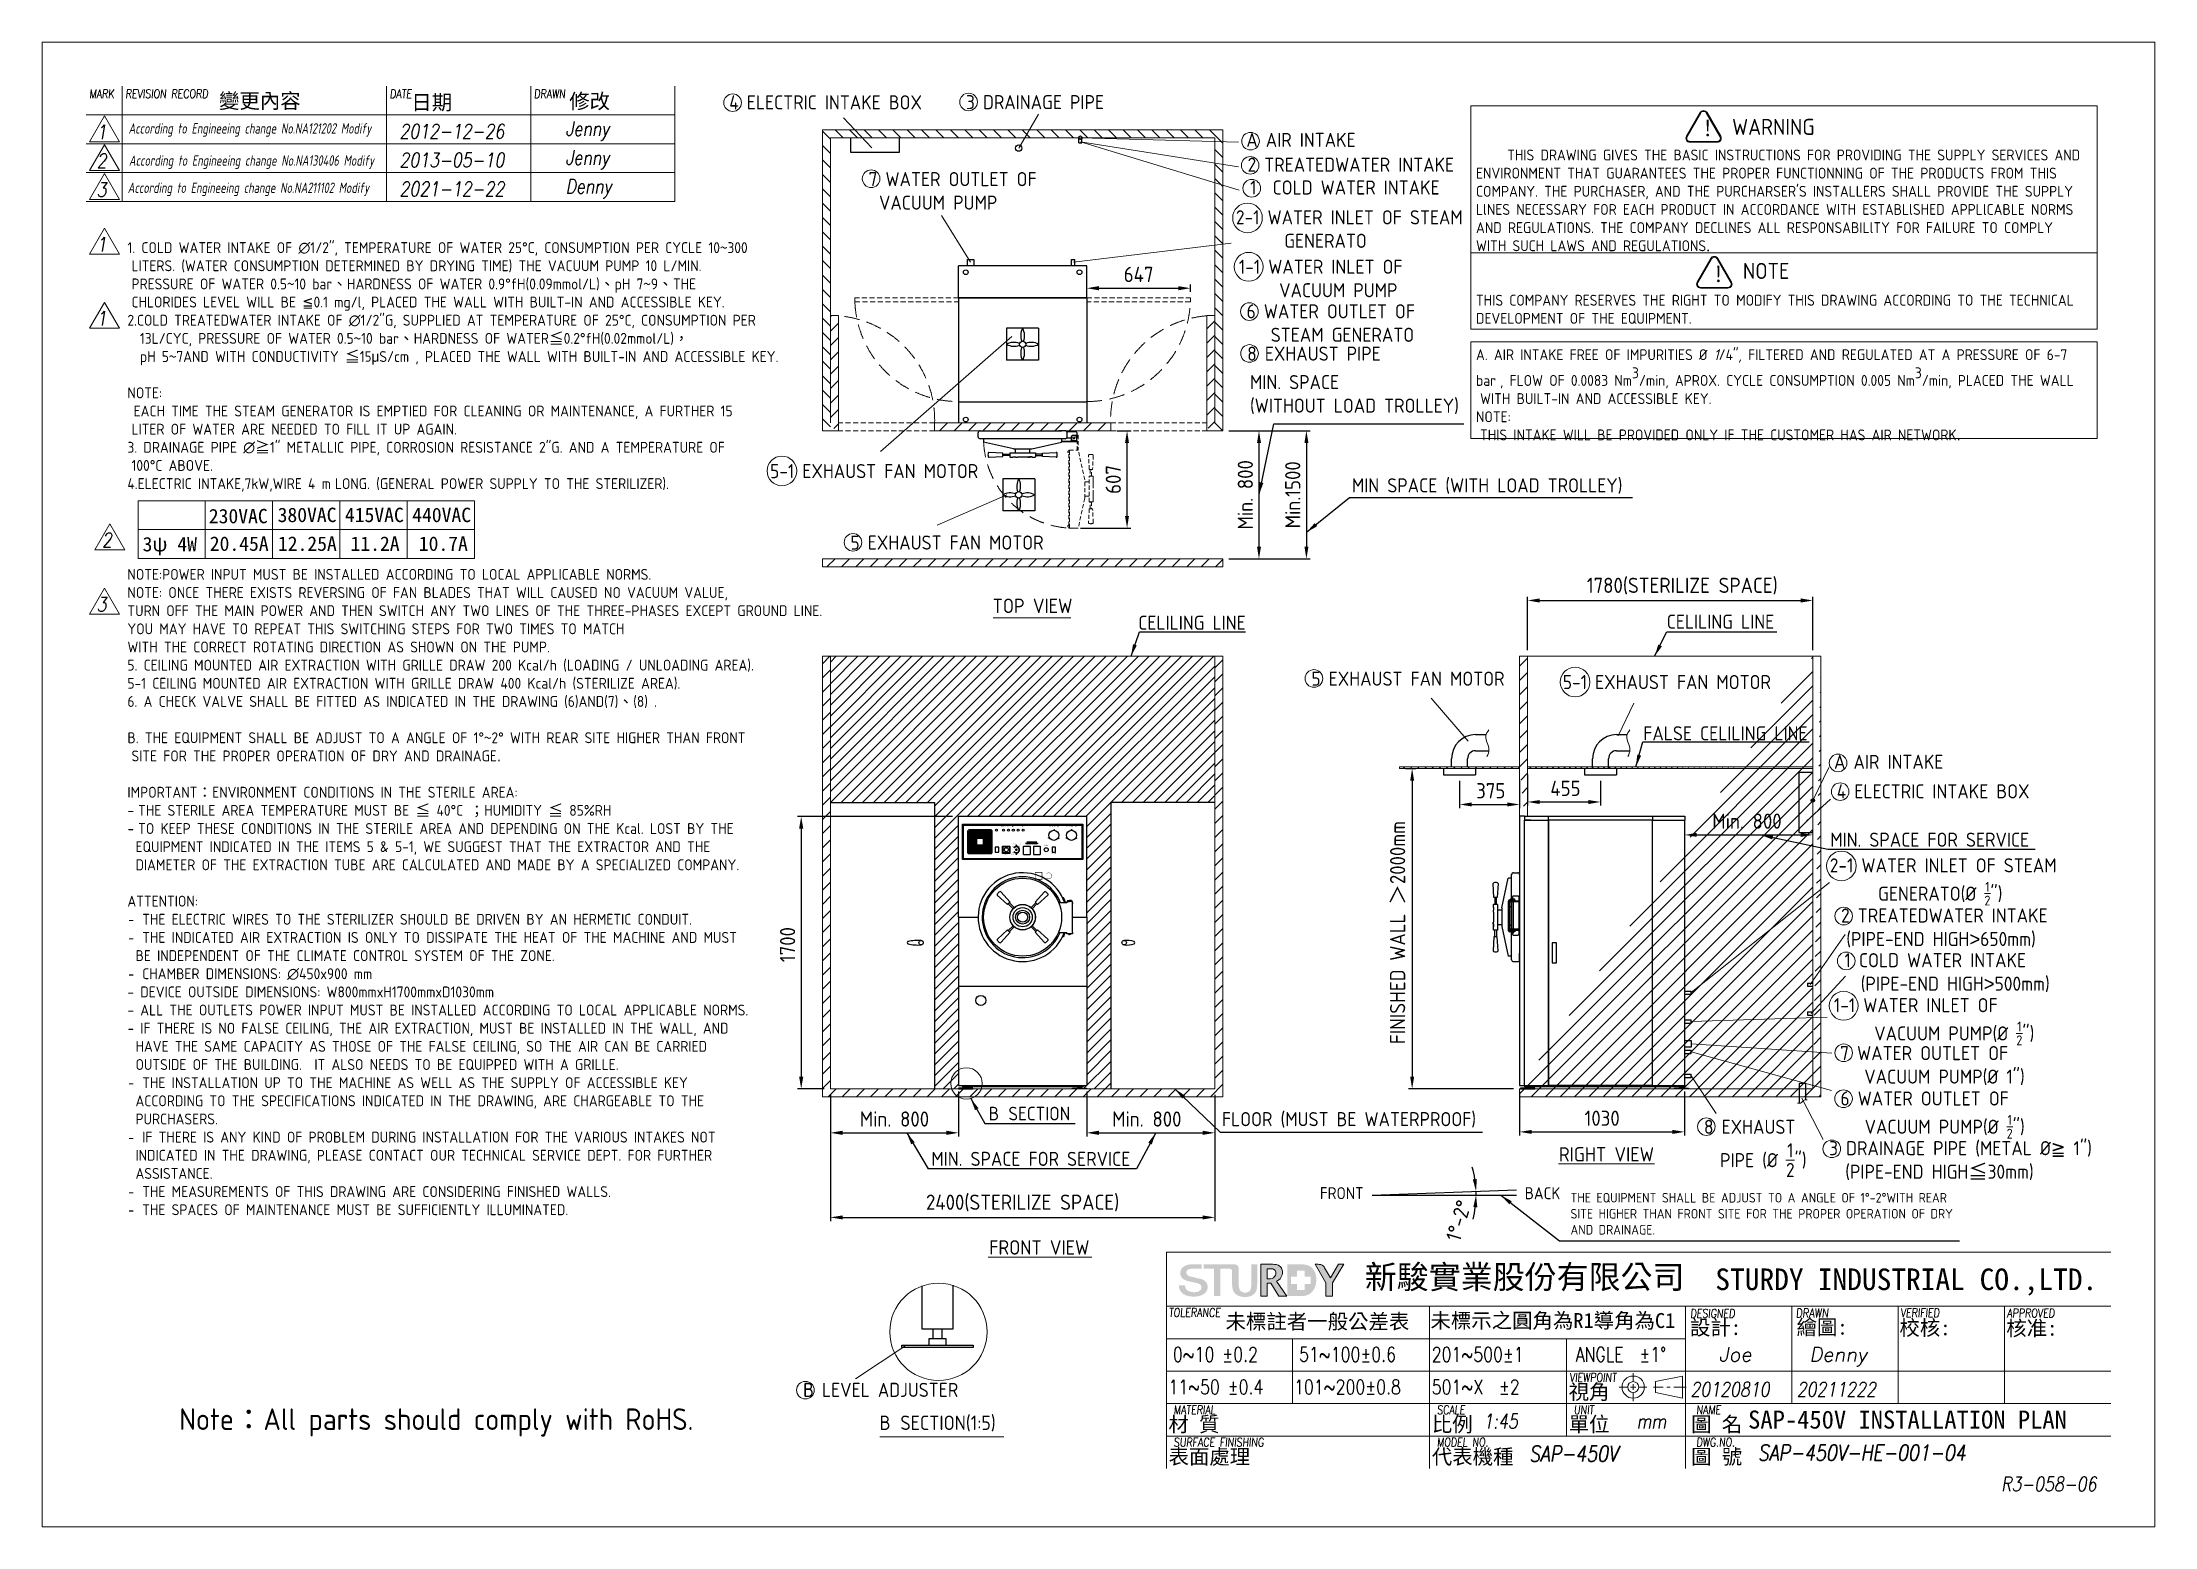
# Model space of a CAD drawing. Header units: millimetres. Extents: x -170975 to 48716, y -635 to 34110.
# Drawn here: x 35531 to 48716, y -635 to 8635 of the extents above; entities outside this region: 3.
import ezdxf

# ---------------------------------------------------------------- set-up
doc = ezdxf.new("R2010")
doc.units = ezdxf.units.MM
doc.linetypes.add('HIDDEN', pattern=[9.525, 6.35, -3.175])
doc.layers.get('0').update_dxf_attribs({"lineweight": 25})
for name, color, linetype, lineweight in [('D', 3, 'Continuous', 9), ('F', 7, 'Continuous', 15), ('H', 2, 'HIDDEN', 15), ('S', 4, 'Continuous', 15), ('T', 4, 'Continuous', 15), ('標註', 5, 'Continuous', 9)]:
    doc.layers.add(name, color=color, linetype=linetype, lineweight=lineweight)
doc.styles.get("Standard").update_dxf_attribs({"font": 'KAIU.TTF'})
doc.styles.add('STU25', font='isocp2.shx')
doc.styles.add('Text', font='romans.shx', dxfattribs={"width": 0.8, "oblique": 10})
doc.styles.add('TONY', font='isocp2.shx')
doc.dimstyles.new('STU25', dxfattribs={"dimscale": 38, "dimtxt": 2.5, "dimasz": 2, "dimexe": 0.6, "dimexo": 1, "dimgap": 1, "dimtad": 1, "dimdsep": 46, "dimtxsty": 'STU25', "dimcen": 2, "dimazin": 2, "dimtfac": 1, "dimtmove": 0, "dimatfit": 3, "dimfxl": 0, "dimtolj": 1, "dimtzin": 0, "dimarcsym": 0})
doc.dimstyles.new('STU25$7', dxfattribs={"dimscale": 38, "dimtxt": 2.5, "dimasz": 2, "dimexe": 1.25, "dimexo": 0.625, "dimgap": 1, "dimtad": 0, "dimdec": 4, "dimdsep": 46, "dimtxsty": 'STU25', "dimcen": 2.5, "dimazin": 2, "dimtfac": 1, "dimtdec": 4, "dimtmove": 0, "dimatfit": 3, "dimfxl": 0, "dimtolj": 1, "dimtzin": 0, "dimarcsym": 0})

msp = doc.modelspace()

# ---------------------------------------------------------------- texts
at = {"lineweight": -3}
for s, p in [('變更內容', (36634.472, 8222.179)), ('日期', (37834.633, 8213.279)), ('修改', (38820.112, 8220.399))]:
    msp.add_text(s, height=93.4085, dxfattribs=at).set_placement(p)
for s, insert, char_height, width, attachment_point in [('{\\fArial|b0|i0|c0|p34;POWER}', (41477.101, 3738.416), 3.5, 19.50054, 1), ('{\\fArial|b0|i0|c0|p34;ADD WATER}', (41531.102, 3736.649), 3.5, 29.9713, 5), ('{\\fArial|b0|i0|c0|p34;HEAT}', (41561.601, 3736.649), 3.5, 19, 5), ('{\\fArial|b0|i0|c0|p34;STERI}.', (41592.681, 3736.649), 3.5, 19, 5), ('{\\fArial|b0|i0|c0|p34;DRY}', (41617.101, 3738.416), 3.5, 14.99983, 1), ('{\\fArial|b0|i0|c0|p34;COMPLETE}', (41639.101, 3738.416), 3.5, 23.49974, 1), ('{\\fArial|b0|i0|c0|p34;CHAMBER PRESSURE GAUGE}', (41808.101, 3738.416), 3.5, 77.43945, 1), ('{\\fArial|b0|i0|c0|p34;JACKET PRESSURE GAUGE}', (41924.101, 3738.416), 3.5, 67.407, 1), ('{\\fArial|b0|i0|c0|p34;OFF}', (41483.101, 3572.916), 5, 16.49951, 1), ('{\\fArial|b0|i0|c0|p34;ON}', (41485.101, 3616.916), 5, 14.49951, 1), ('{\\fArial|b0|i0|c0|p34;EMERGENCY}', (41534.101, 3564.416), 3.5, 23.5, 1), ('\\A1;{\\fArial|b1|i1|c0|p34;kg/cm\\H0.7x;\\S2^  ;}', (41577.601, 3568.416), 4, 25.94918, 1), ('{\\fArial|b1|i0|c0|p34;0.9}', (41583.548, 3615.416), 4, 25.84153, 1), ('{\\fArial|b1|i0|c0|p34;2.1}', (41583.601, 3576.416), 4, 25.7884, 1), ('{\\fArial|b0|i0|c0|p34;PRESSURE CONTROL}', (41584.601, 3630.416), 3.5, 56.4195, 1), ('{\\fArial|b1|i0|c0|p34;1.2}', (41622.101, 3617.416), 4, 11.85227, 1), ('{\\fArial|b0|i0|c0|p34;STERI.}', (41668.565, 3627.416), 3.5, 43.963, 1), ('{\\fArial|b0|i0|c0|p34;TIMER}', (41706.601, 3643.922), 3.5, 59.839, 5), ('{\\fArial|b0|i0|c0|p34;DRY}', (41733.601, 3627.416), 3.5, 35.41234, 1)]:
    msp.add_mtext(s, dxfattribs=dict(insert=insert, char_height=char_height, width=width, attachment_point=attachment_point))
at = {"attachment_point": 1}
for s, insert, char_height in [('{\\fArial|b0|i0|c0|p34;VACUUM\\PRELEASE}', (41786.351, 3625.234), 3.5), ('{\\fArial|b0|i0|c0|p34;NORMAL}', (41830.101, 3572.916), 5), ('{\\fARIAL|b0|i0|c0|p34;LIQUID}', (41833.101, 3616.916), 5)]:
    msp.add_mtext(s, dxfattribs=dict(at, insert=insert, char_height=char_height))
at = {"layer": 'D', "color": 4}
msp.add_text('SAP-450V INSTALLATION PLAN', height=112.5, dxfattribs=at).set_placement((46178.032, -21.981))
at = {"layer": 'D', "char_height": 88, "attachment_point": 1, "style": 'STU25'}
for s, insert in [('4 ELECTRIC INTAKE BOX', (39818.754, 8303.531)), ('3 DRAINAGE PIPE', (41296.477, 8304.805)), ('7 WATER OUTLET OF \\P{\\f???|b0|i0|c136|p17;  }VACUUM PUMP', (40688.292, 7824.002)), ('1  COLD WATER INTAKE', (43069.764, 7771.836)), ('1-1 WATER INLET OF \\P     VACUUM PUMP', (42999.762, 7277.059)), ('6 WATER OUTLET OF\\P   STEAM GENERATO', (43047.868, 6998.706)), ('4 ELECTRIC INTAKE BOX', (46731.419, 4001.308)), ('1 COLD WATER INTAKE\\P  (PIPE-END HIGH{\\f新細明體|b0|i0|c136|p18;>}500mm)', (46780.234, 2946.837)), ('\\A1;1-1 WATER INLET OF \\P     VACUUM PUMP(%%C {\\H0.7x;\\S1/2;}")', (46713.771, 2665.963)), ('7 WATER OUTLET OF \\P   VACUUM PUMP(%%C 1")', (46752.559, 2366.591)), ('\\A1;6 WATER OUTLET OF \\P   VACUUM PUMP(%%C {\\H0.7x;\\S1/2;}")', (46754.48, 2083.244)), ('3 DRAINAGE PIPE (METAL %%C{\\f新細明體|b0|i0|c136|p18;≧} 1")\\P  (PIPE-END HIGH{\\f標楷體|b0|i0|c136|p65;≦}30mm)', (46683.741, 1773.01))]:
    msp.add_mtext(s, dxfattribs=dict(at, insert=insert))
at = {"layer": 'D', "char_height": 88, "attachment_point": 1}
for s, insert in [('{\\Fisocp2.shx;A AIR INTAKE}', (43046.175, 8069.133)), ('{\\Fisocp2.shx;2 TREATEDWATER INTAKE\\P }', (43053.809, 7914.045)), ('{\\Fisocp2.shx|c136;2-1 WATER INLET OF STEAM \\P      GENERATO}', (42981.103, 7585.549)), ('{\\Fisocp2.shx|c136;MIN. SPACE \\P(WITHOUT LOAD TROLLEY)}', (43069.27, 6556.477)), ('{\\Fisocp2.shx;5-1 EXHAUST FAN MOTOR}', (40074.033, 6000.794)), ('{\\Fisocp2.shx;MIN SPACE (WITH LOAD TROLLEY)}', (43704.867, 5911.767)), ('{\\Fisocp2.shx;5 EXHAUST FAN MOTOR}', (40575.646, 5554.688)), ('{\\Fisocp.shx;CELILING LINE}', (42371.824, 5053.933)), ('{\\Fisocp.shx;CELILING LINE}', (45670.248, 5060.908)), ('{\\Fisocp2.shx;5 EXHAUST FAN MOTOR}', (43452.538, 4704.757)), ('{\\Fisocp2.shx;5-1 EXHAUST FAN MOTOR}', (45021.792, 4683.627)), ('{\\Fisocp2.shx;FALSE CELILING LINE}', (45524.014, 4363.443)), ('{\\Fisocp2.shx;A AIR INTAKE}', (46714.386, 4185.554)), ('{\\Fisocp2.shx;MIN. SPACE FOR SERVICE}', (46690.62, 3699.272)), ('\\A1;{\\Fisocp2.shx;2-1 WATER INLET OF STEAM \\P      GENERATO(%%C \\H0.7x;\\S1/2;\\H1.429x;")}', (46687.658, 3538.967)), ('{\\Fisocp2.shx;2 TREATEDWATER INTAKE\\P\\f???|b0|i0|c136|p17; \\Fisocp2.shx;(PIPE-END HIGH\\f新細明體|b0|i0|c136|p18;>\\Fisocp2.shx;650mm)}', (46758.22, 3225.979))]:
    msp.add_mtext(s, dxfattribs=dict(at, insert=insert))
at = {"layer": 'D', "color": 11, "attachment_point": 1, "style": 'STU25'}
for s, insert, char_height in [('{\\f標楷體|b0|i0|c136|p65;!}', (45891.664, 8148.597), 100), ('WARNING', (46078.176, 8156.345), 100), ('\\A1;\\f????|b0|i0|c0|p54; \\P\\Fisocp2.shx|c136;     THIS DRAWING GIVES THE BASIC INSTRUCTIONS FOR PROVIDING THE SUPPLY SERVICES AND\\PENVIRONMENT THAT GUARANTEES THE PROPER FUNCTIONNING OF THE PRODUCTS FROM THIS \\PCOMPANY. THE PURCHASER, AND THE PURCHARSER\'S INSTALLERS SHALL PROVIDE THE SUPPLY \\PLlNES NECESSARY FOR EACH PRODUCT IN ACCORDANCE WITH ESTABLlSHED APPLlCABLE NORMS \\PAND REGULATIONS. THE COMPANY DECLlNES ALL RESPONSABILlTY FOR FAILURE TO COMPLY \\PWITH SUCH LAWS AND REGULATIONS\\f????|b0|i0|c0|p54;.\\P\\P\\P\\Fisocp2.shx|c136;THIS COMPANY RESERVES THE RIGHT TO MODIFY THIS DRAWING ACCORDING TO THE TECHNICAL \\PDEVELOPMENT OF THE EQUIPMENT.\\P\\PA. AIR INTAKE FREE OF IMPURITIES %%C \\fISOCP2|b0|i1|c0|p2;1\\Fisocp2.shx|c136;/4"\\fISOCP2|b0|i1|c0|p2;, \\Fisocp2.shx|c136;FILTERED AND REGULATED AT A PRESSURE OF 6-7 \\Pbar\\f????|b0|i0|c0|p54; \\Fisocp2.shx|c136;, FLOW OF 0.0083 Nm\\S3^ ;/min, APROX. CYCLE CONSUMPTION 0.005 Nm\\S3^ ;/min, PLACED THE WALL \\P\\f????|b0|i0|c0|p54; \\Fisocp2.shx|c136;WITH BUILT-IN AND ACCESSIBLE KEY.\\PNOTE:\\P\\f????|b0|i0|c0|p54; \\Fisocp2.shx|c136;THIS INTAKE WILL BE PROVIDED ONLY IF THE CUSTOMER HAS AIR NETWORK\\fArial|b0|i0|c0|p34;.', (44479.867, 8078.213), 68), ('{\\A1;\\F????;}\\P{\\A1;\\Fisocp2.shx;1. COLD WATER INTAKE OF ∅1/2", TEMPERATURE OF WATER 25°C, CONSUMPTION PER CYCLE 10}{\\A1;\\f細明體|b0|i0|c136|p49;~}{\\A1;\\Fisocp2.shx;300 }\\P{\\A1;\\F???; }{\\A1;\\Fisocp2.shx;LITERS. (WATER CONSUMPTION DETERMINED BY DRYING TIME) THE VACUUM PUMP 10 L/MIN. }\\P{\\A1;\\F???; }{\\A1;\\Fisocp2.shx;PRESSURE OF WATER 0.5}{\\A1;\\f細明體|b0|i0|c136|p49;~}{\\A1;\\Fisocp2.shx;10 bar}{\\A1;\\f標楷體|b0|i0|c136|p65;、}{\\A1;\\Fisocp2.shx;HARDNESS OF WATER 0.9°fH(0.09mmol/L)}{\\A1;\\f標楷體|b0|i0|c136|p65;、}{\\A1;\\Fisocp2.shx;pH 7}{\\A1;\\f細明體|b0|i0|c136|p49;~}{\\A1;\\Fisocp2.shx;9}{\\A1;\\f標楷體|b0|i0|c136|p65;、}{\\A1;\\Fisocp2.shx;THE }\\P{\\A1;\\F???; }{\\A1;\\Fisocp2.shx;CHLORIDES LEVEL WILL BE }{\\A1;\\f新細明體|b0|i0|c136|p16;≦}{\\A1;\\Fisocp2.shx;0.1 mg/l, PLACED THE WALL WITH BUILT-IN AND ACCESSIBLE KEY.}\\P{\\A1;\\Fisocp2.shx;2.COLD TREATEDWATER INTAKE OF ∅1/2"G, SUPPLIED AT TEMPERATURE OF 25°C, CONSUMPTION PER }\\P{\\A1;\\Fisocp2.shx;  13L/CYC, PRESSURE OF WATER 0.5}{\\A1;\\f細明體|b0|i0|c136|p49;~}{\\A1;\\Fisocp2.shx;10 bar}{\\A1;\\f標楷體|b0|i0|c136|p65;、}{\\A1;\\Fisocp2.shx;HARDNESS OF WATER}{\\A1;\\f標楷體|b0|i0|c136|p65;≦}{\\A1;\\Fisocp2.shx;0.2°fH(0.02mmol/L)}{\\A1;\\f標楷體|b0|i0|c136|p65;，}\\P{\\A1;\\Fisocp2.shx;  pH 5}{\\A1;\\f細明體|b0|i0|c136|p49;~}{\\A1;\\Fisocp2.shx;7AND WITH CONDUCTIVITY }{\\A1;\\f標楷體|b0|i0|c136|p65;≦}{\\A1;\\Fisocp2.shx;1}{\\A1;\\Fisocp2.shx;\\H0.95590x;5}{\\A1;\\f新細明體|b0|i0|c136|p16;\\H0.95590x;μ}{\\A1;\\Fisocp2.shx;\\H1.00000x;S/cm , PLACED THE WALL WITH BUILT-IN AND ACCESSIBLE KEY.}\\P{\\A1;\\Fisocp2.shx;\\H1.00000x;}\\P{\\A1;\\Fisocp2.shx;\\H1.00000x;NOTE:}\\P{\\A1;\\Fisocp2.shx;\\H1.00000x; EACH TIME THE STEAM GENERATOR IS EMPTIED FOR CLEANING OR MAINTENANCE, A FURTHER 15 }\\P{\\A1;\\F???;\\H1.00000x; }{\\A1;\\Fisocp2.shx;\\H1.00000x;LITER OF WATER ARE NEEDED TO FILL IT UP AGAIN.}\\P{\\A1;\\Fisocp2.shx;\\H1.00000x;3. DRAINAGE PIPE ∅}{\\A1;\\f標楷體|b0|i0|c136|p65;\\H1.00000x;≧}{\\A1;\\Fisocp2.shx;\\H1.00000x;1" METALLIC PIPE, CORROSION RESISTANCE 2"G. AND A TEMPERATURE OF }\\P{\\A1;\\F???;\\H1.00000x; }{\\A1;\\Fisocp2.shx;\\H1.00000x;100°C ABOVE.}\\P{\\A1;\\Fisocp2.shx;\\H1.00000x;4.ELECTRIC INTAKE,7kW,WIRE 4 m}{\\A1;\\F???;\\H1.00000x; }{\\A1;\\Fisocp2.shx;\\H1.00000x;LONG. (GENERAL POWER SUPPLY TO THE STERILIZER).}\\P{\\A1;\\Fisocp2.shx;\\H1.00000x;}\\P{\\A1;\\Fisocp2.shx;\\H1.00000x;}\\P{\\A1;\\Fisocp2.shx;\\H1.00000x;}\\P{\\A1;\\Fisocp2.shx;\\H1.00000x;}\\P{\\A1;\\Fisocp2.shx;\\H1.00000x;NOTE:POWER INPUT MUST BE INSTALLED ACCORDING TO LOCAL APPLICABLE NORMS.}\\P{\\A1;\\H1.00000x;NOTE: ONCE THERE EXISTS REVERSING OF FAN BLADES THAT WILL CAUSED NO VACUUM VALUE, }\\P{\\A1;\\H1.00000x;TURN OFF THE MAIN POWER AND THEN SWITCH ANY TWO LINES OF THE THREE-PHASES EXCEPT GROUND LINE. }\\P{\\A1;\\H1.00000x;YOU MAY HAVE TO REPEAT THIS SWITCHING STEPS FOR TWO TIMES TO MATCH }\\P{\\A1;\\H1.00000x;WITH THE CORRECT ROTATING DIRECTION AS SHOWN ON THE PUMP. }\\P{\\A1;\\Fisocp2.shx;\\H1.00000x;5. CEILING MOUNTED AIR EXTRACTION WITH GRILLE DRAW 200 Kcal/h (LOADING / UNLOADING AREA).}\\P{\\A1;\\Fisocp2.shx;\\H1.00000x;5-1 CEILING MOUNTED AIR EXTRACTION WITH GRILLE DRAW 400 Kcal/h (STERILIZE AREA).}\\P{\\A1;\\Fisocp2.shx;\\H1.00000x;6. A CHECK VALVE SHALL BE FITTED AS INDICATED IN THE DRAWING (6)AND(7)}{\\A1;\\f標楷體|b0|i0|c136|p65;\\H1.00000x;、}{\\A1;\\Fisocp2.shx;\\H1.00000x;(8) .}\\P{\\A1;\\Fisocp2.shx;\\H1.00000x;}\\P{\\A1;\\Fisocp2.shx;\\H1.00000x;B. THE EQUIPMENT SHALL BE ADJUST TO A ANGLE OF 1°}{\\A1;\\f細明體|b0|i0|c136|p49;\\H1.00000x;~}{\\A1;\\Fisocp2.shx;\\H1.00000x;2° WITH REAR SITE HIGHER THAN FRONT }\\P{\\A1;\\F???;\\H1.00000x; }{\\A1;\\Fisocp2.shx;\\H1.00000x;SITE FOR THE PROPER OPERATION OF DRY AND DRAINAGE}{\\A1;\\fArial|b0|i0|c0|p34;\\H1.00000x;.}\\P{\\A1;\\fArial|b0|i0|c0|p34;\\H1.00000x;}\\P{\\A1;\\Fisocp2.shx;\\H1.00000x;IMPORTANT}{\\A1;\\f標楷體|b0|i0|c136|p65;\\H1.00000x;：}{\\A1;\\Fisocp2.shx;\\H1.00000x;ENVIRONMENT CONDITIONS IN THE STERILE AREA:}\\P{\\A1;\\Fisocp2.shx;\\H1.00000x;-}{\\A1;\\F???;\\H1.00000x; }{\\A1;\\Fisocp2.shx;\\H1.00000x;THE STERILE AREA TEMPERATURE MUST BE }{\\A1;\\f標楷體|b0|i0|c136|p65;\\H1.00000x;≦}{\\A1;\\Fisocp2.shx;\\H1.00000x; 40°C }{\\A1;\\f標楷體|b0|i0|c136|p65;\\H1.00000x;；}{\\A1;\\Fisocp2.shx;\\H1.00000x;HUMIDITY }{\\A1;\\f標楷體|b0|i0|c136|p65;\\H1.00000x;≦}{\\A1;\\Fisocp2.shx;\\H1.00000x; 85%RH}\\P{\\A1;\\Fisocp2.shx;\\H1.00000x;-}{\\A1;\\F???;\\H1.00000x; }{\\A1;\\Fisocp2.shx;\\H1.00000x;TO KEEP THESE CONDITIONS IN THE STERILE AREA AND DEPENDING ON THE Kcal. LOST BY THE }\\P{\\A1;\\F???;\\H1.00000x;  }{\\A1;\\Fisocp2.shx;\\H1.00000x;EQUIPMENT INDICATED IN THE ITEMS 5 & 5-1, WE SUGGEST THAT THE EXTRACTOR AND THE }\\P{\\A1;\\F???;\\H1.00000x;  }{\\A1;\\Fisocp2.shx;\\H1.00000x;DIAMETER OF THE EXTRACTION TUBE ARE CALCULATED AND MADE BY A SPECIALIZED COMPANY.}\\P{\\A1;\\Fisocp2.shx;\\H1.00000x;}\\P{\\A1;\\Fisocp2.shx;\\H1.00000x;ATTENTION:}\\P{\\A1;\\f標楷體|b0|i0|c136|p65;\\H1.00000x;- }{\\A1;\\Fisocp2.shx;\\H1.00000x;THE ELECTRIC WIRES TO THE STERILIZER SHOULD BE DRIVEN BY AN HERMETIC CONDUIT.  }\\P{\\A1;\\f標楷體|b0|i0|c136|p65;\\H1.00000x;- }{\\A1;\\Fisocp2.shx;\\H1.00000x;THE INDICATED AIR EXTRACTION IS ONLY TO DISSIPATE THE HEAT OF THE MACHINE AND MUST }\\P{\\A1;\\F???;\\H1.00000x;  }{\\A1;\\Fisocp2.shx;\\H1.00000x;BE INDEPENDENT OF THE CLIMATE CONTROL SYSTEM OF THE ZONE.}\\P{\\A1;\\f標楷體|b0|i0|c136|p65;\\H1.00000x;- }{\\A1;\\Fisocp2.shx;\\H1.00000x;CHAMBER DIMENSIONS: ∅450x900 mm}\\P{\\A1;\\Fisocp2.shx;\\H1.00000x;- DEVICE OUTSIDE DIMENSIONS: W800mmxH1700mmxD1030mm}\\P{\\A1;\\Fisocp2.shx;\\H1.00000x;- ALL THE OUTLETS POWER INPUT MUST BE INSTALLED ACCORDING TO LOCAL APPLICABLE NORMS.}\\P{\\A1;\\Fisocp2.shx;\\H1.00000x;- IF THERE IS NO FALSE CEILING, THE AIR EXTRACTION, MUST BE INSTALLED IN THE WALL, AND }\\P{\\A1;\\F???;\\H1.00000x;  }{\\A1;\\Fisocp2.shx;\\H1.00000x;HAVE THE SAME CAPACITY AS THOSE OF THE FALSE CEILING, SO THE AIR CAN BE CARRIED }\\P{\\A1;\\F???;\\H1.00000x;  }{\\A1;\\Fisocp2.shx;\\H1.00000x;OUTSIDE OF THE BUILDING.  IT ALSO NEEDS TO BE EQUIPPED WITH A GRILLE.}\\P{\\A1;\\f標楷體|b0|i0|c136|p65;\\H1.00000x;- }{\\A1;\\Fisocp2.shx;\\H1.00000x;THE INSTALLATION UP TO THE MACHINE AS WELL AS THE SUPPLY OF ACCESSIBLE KEY }\\P{\\A1;\\F???;\\H1.00000x;  }{\\A1;\\Fisocp2.shx;\\H1.00000x;ACCORDING TO THE SPECIFICATIONS INDICATED IN THE DRAWING, ARE CHARGEABLE TO THE }\\P{\\A1;\\F???;\\H1.00000x;  }{\\A1;\\Fisocp2.shx;\\H1.00000x;PURCHASERS.}{\\A1;\\fArial|b0|i0|c0|p34;\\H1.00000x; }\\P{\\A1;\\f標楷體|b0|i0|c136|p65;\\H1.00000x;- }{\\A1;\\Fisocp2.shx;\\H1.00000x;IF THERE IS ANY KIND OF PROBLEM DURING INSTALLATION FOR THE VARIOUS INTAKES NOT }\\P{\\A1;\\F???;\\H1.00000x;  }{\\A1;\\Fisocp2.shx;\\H1.00000x;INDICATED IN THE DRAWING, PLEASE CONTACT OUR TECHNICAL SERVICE DEPT. FOR FURTHER }\\P{\\A1;\\F???;\\H1.00000x;  }{\\A1;\\Fisocp2.shx;\\H1.00000x;ASSISTANCE.}\\P{\\A1;\\f標楷體|b0|i0|c136|p65;\\H1.00000x;- }{\\A1;\\Fisocp2.shx;\\H1.00000x;THE MEASUREMENTS OF THIS DRAWING ARE CONSIDERING FINISHED WALLS.}\\P{\\A1;\\f標楷體|b0|i0|c136|p65;\\H1.00000x;- }{\\A1;\\Fisocp2.shx;\\H1.00000x;THE SPACES OF MAINTENANCE MUST BE SUFFICIENTLY ILLUMINATED.}', (36062.652, 7499.79), 68), ('NOTE', (46145.419, 7256.945), 100), ('{\\f標楷體|b0|i0|c136|p65;!}', (45958.906, 7237.577), 100), ('{\\C3;8 EXHAUST PIPE}', (43051.75, 6734.411), 88), ('{\\f標楷體|b0|i0|c136|p65;230VAC}', (36570.769, 5721.023), 90), ('{\\f標楷體|b0|i0|c136|p65;380VAC}', (37000.228, 5728.446), 90), ('{\\f標楷體|b0|i0|c136|p65;415VAC}', (37420.228, 5728.446), 90), ('{\\f標楷體|b0|i0|c136|p65;440VAC}', (37840.228, 5728.446), 90), ('{\\f標楷體|b0|i0|c136|p65;3ψ 4W}', (36157.446, 5545.776), 90), ('{\\f標楷體|b0|i0|c136|p65;20.45A}', (36576.786, 5548.98), 90), ('{\\f標楷體|b0|i0|c136|p65;12.25A}', (37002.101, 5548.98), 90), ('{\\f標楷體|b0|i0|c136|p65;11.2A}', (37455.286, 5548.98), 90), ('{\\f標楷體|b0|i0|c136|p65;10.7A}', (37881.357, 5548.98), 90), ('\\A1;{\\C3;8 EXHAUST \\P  PIPE (%%C \\S1/2;")}', (45902.684, 1906.365), 88)]:
    msp.add_mtext(s, dxfattribs=dict(at, insert=insert, char_height=char_height))
at = {"layer": 'D', "color": 11, "attachment_point": 1}
for s, insert, char_height in [('{\\Fisocp2.shx;TOP VIEW}', (41462.685, 5160.58), 90), ('{\\Fisocp2.shx;\\C3;B\\f標楷體|b0|i0|c136|p65; \\Fisocp2.shx;SECTION}', (41438.284, 1987.619), 85), ('{\\Fisocp2.shx;\\C3;FLOOR (MUST BE WATERPROOF)}', (42894.379, 1954.284), 88), ('{\\Fisocp2.shx;RIGHT VIEW}', (44997.265, 1735.577), 90), ('{\\Fisocp2.shx;\\C3;MIN. SPACE FOR SERVICE}', (41080.466, 1706.341), 88), ('{\\Fisocp2.shx;\\C3;THE EQUIPMENT SHALL BE ADJUST TO A ANGLE OF 1%%d-2%%dWITH REAR \\PSITE HIGHER THAN FRONT SITE FOR THE PROPER OPERATION OF DRY \\PAND DRAINAGE.}', (45069.633, 1449.712), 60), ('{\\Fisocp2.shx;FRONT VIEW}', (41441.136, 1154.302), 90), ('{\\Fisocp2.shx;\\C3;B LEVEL ADJUSTER}', (40280.005, 263.837), 88), ('{\\Fisocp2.shx;B} {\\Fisocp2.shx;SECTION(1:5)}', (40756.938, 59.366), 90)]:
    msp.add_mtext(s, dxfattribs=dict(at, insert=insert, char_height=char_height))
at = {"layer": 'D', "linetype": 'Continuous', "char_height": 75, "width": 218.181, "attachment_point": 1}
for s, insert in [('{\\Fisocp2.shx;FRONT}', (43505.313, 1485.665)), ('{\\Fisocp2.shx;BACK}', (44783.836, 1485.214))]:
    msp.add_mtext(s, dxfattribs=dict(at, insert=insert))
at = {"layer": 'D', "color": 0, "insert": (36386.082, 104.28), "char_height": 135.00867, "attachment_point": 1, "style": 'STU25'}
msp.add_mtext('Note{\\f標楷體|b0|i0|c136|p65;：}All parts should comply with RoHS.', dxfattribs=at)
at = {"layer": 'F', "color": 1, "lineweight": 15, "style": 'Text', "oblique": 5, "width": 0.8}
for s, p in [('MARK', (35825.04, 8286.663)), ('REVISION RECORD', (36050.04, 8286.663)), ('DATE', (37700.19, 8286.663)), ('DRAWN', (38600.19, 8286.663))]:
    msp.add_text(s, height=54, dxfattribs=at).set_placement(p)
at = {"layer": 'T', "lineweight": 20, "style": 'Text', "oblique": 10, "width": 0.8}
for s, height, p in [('1', 90, (35870.416, 8029.836)), ('2012-12-26', 90, (37760.953, 8034.312)), ('Jenny', 90, (38797.411, 8050.112)), ('2', 90, (35870.416, 7849.836)), ('2013-05-10', 90, (37760.953, 7854.312)), ('Jenny', 90, (38797.411, 7870.112)), ('Denny', 90, (38797.411, 7690.112)), ('3', 90, (35870.416, 7669.836)), ('2021-12-22', 90, (37760.953, 7674.312)), ('1', 90, (35870.416, 7328.758)), ('1', 90, (35870.416, 6865.199)), ('2', 90, (35903.621, 5482.331)), ('3', 90, (35870.416, 5080.557)), ('20120810', 90, (45818.289, 178.235)), ('20211222', 90, (46482.039, 178.235)), ('1:45', 90, (44524.637, -20.643)), ('mm', 90, (45481.253, -20.388)), ('SAP-450V', 99, (44811.597, -228.245)), ('SAP-450V-HE-001-04', 99, (46239.376, -221.951))]:
    msp.add_text(s, height=height, dxfattribs=at).set_placement(p)
at = {"layer": 'T', "lineweight": 20, "style": 'Text', "oblique": 10}
for s, p in [('Joe', (45995.609, 396.147)), ('Denny', (46560.663, 396.147))]:
    msp.add_text(s, height=90, dxfattribs=at).set_placement(p)
at = {"layer": 'T', "linetype": 'Continuous', "lineweight": 20, "attachment_point": 1, "style": 'Text'}
for s, insert, char_height in [('{\\Fisocp2.shx|c136;According to Engineeing change No.NA121202 Modify}', (36069.593, 8129.443), 65), ('{\\Fisocp2.shx|c136;According to Engineeing change No.NA130406 Modify}', (36072.131, 7928.91), 65), ('{\\Fisocp2.shx|c136;According to Engineeing change No.NA211102 Modify}', (36064.518, 7758.869), 65), ('{R3-058-06}', (47756.947, -322.992), 90)]:
    msp.add_mtext(s, dxfattribs=dict(at, insert=insert, char_height=char_height))
at = {"layer": '標註', "char_height": 10, "attachment_point": 1, "style": 'TONY'}
for insert in [(-132718.842, 34109.855), (-148288.06, 32800.769), (-170975.31, 13146.95)]:
    msp.add_mtext('\\A1;', dxfattribs=dict(at, insert=insert))

# ---------------------------------------------------------------- blocks, each defined once
blk = doc.blocks.new('*D4')
at = {"layer": 'D', "color": 0, "linetype": 'Continuous', "lineweight": -2}
for p, q in [((44802, 4062), (44802, 3868)), ((45257, 4023), (45257, 3868)), ((44878, 3891), (45181, 3891))]:
    blk.add_line(p, q, dxfattribs=at)
at = {"layer": 'D', "color": 0}
for points in [[(44878, 3903), (44878, 3878), (44802, 3891)], [(45181, 3878), (45181, 3903), (45257, 3891)]]:
    blk.add_solid(points, dxfattribs=at)
at = {"layer": 'Defpoints', "color": 0}
for p in [(44802, 4100), (45257, 4061), (45257, 3891)]:
    blk.add_point(p, dxfattribs=at)
at = {"layer": 'D', "color": 0, "insert": (45038, 3976), "char_height": 95, "attachment_point": 5, "style": 'STU25'}
blk.add_mtext('\\A1;455', dxfattribs=at)
blk = doc.blocks.new('*D5')
at = {"layer": 'D', "color": 0, "lineweight": -2}
for p, q in [((40450, 2062), (40450, 1802)), ((41250, 2083), (41250, 1802)), ((40526, 1825), (41174, 1825))]:
    blk.add_line(p, q, dxfattribs=at)
at = {"layer": 'D', "color": 0}
for points in [[(40526, 1838), (40526, 1812), (40450, 1825)], [(41174, 1812), (41174, 1838), (41250, 1825)]]:
    blk.add_solid(points, dxfattribs=at)
at = {"layer": 'Defpoints', "color": 0}
for p in [(41250, 2121), (40450, 2100), (41250, 1825)]:
    blk.add_point(p, dxfattribs=at)
at = {"layer": 'D', "color": 0, "insert": (40850, 1911), "char_height": 95, "attachment_point": 5, "style": 'STU25'}
blk.add_mtext('\\A1;Min. 800', dxfattribs=at)
blk = doc.blocks.new('*D6')
at = {"layer": 'D', "color": 0, "lineweight": -2}
for p, q in [((42050, 2083), (42050, 1802)), ((42850, 2062), (42850, 1802)), ((42126, 1825), (42774, 1825))]:
    blk.add_line(p, q, dxfattribs=at)
at = {"layer": 'D', "color": 0}
for points in [[(42126, 1838), (42126, 1812), (42050, 1825)], [(42774, 1812), (42774, 1838), (42850, 1825)]]:
    blk.add_solid(points, dxfattribs=at)
at = {"layer": 'Defpoints', "color": 0}
for p in [(42050, 2121), (42850, 2100), (42850, 1825)]:
    blk.add_point(p, dxfattribs=at)
at = {"layer": 'D', "color": 0, "insert": (42425, 1911), "char_height": 95, "attachment_point": 5, "style": 'STU25'}
blk.add_mtext('\\A1;Min. 800', dxfattribs=at)
blk = doc.blocks.new('*D7')
at = {"layer": 'D', "color": 0, "lineweight": -2}
for p, q in [((41212, 3800), (40245, 3800)), ((40268, 3724), (40268, 2176)), ((40412, 2100), (40245, 2100))]:
    blk.add_line(p, q, dxfattribs=at)
at = {"layer": 'D', "color": 0}
for points in [[(40281, 3724), (40255, 3724), (40268, 3800)], [(40255, 2176), (40281, 2176), (40268, 2100)]]:
    blk.add_solid(points, dxfattribs=at)
at = {"layer": 'Defpoints', "color": 0}
for p in [(41250, 3800), (40268, 2100), (40450, 2100)]:
    blk.add_point(p, dxfattribs=at)
at = {"layer": 'D', "color": 0, "insert": (40183, 3000), "char_height": 95, "attachment_point": 5, "rotation": 90, "style": 'STU25'}
blk.add_mtext('\\A1;1700', dxfattribs=at)
blk = doc.blocks.new('*D8')
at = {"layer": 'D', "color": 0, "lineweight": -2}
for p, q in [((45782, 3763), (45782, 3662)), ((46582, 3702), (46582, 3708)), ((45858, 3685), (46506, 3685))]:
    blk.add_line(p, q, dxfattribs=at)
at = {"layer": 'D', "color": 0}
for points in [[(45858, 3698), (45858, 3673), (45782, 3685)], [(46506, 3673), (46506, 3698), (46582, 3685)]]:
    blk.add_solid(points, dxfattribs=at)
at = {"layer": 'Defpoints', "color": 0}
for p in [(45782, 3801), (46582, 3685), (46582, 3664)]:
    blk.add_point(p, dxfattribs=at)
at = {"layer": 'D', "color": 0, "insert": (46171, 3771), "char_height": 95, "attachment_point": 5, "style": 'STU25'}
blk.add_mtext('\\A1;{\\Fisocp2.shx;Min. 800}', dxfattribs=at)
blk = doc.blocks.new('*D9')
at = {"layer": 'D', "color": 0, "lineweight": -2}
for p, q in [((42238, 6209), (42325, 6209)), ((42302, 5677), (42302, 6133)), ((42011, 5601), (42325, 5601))]:
    blk.add_line(p, q, dxfattribs=at)
at = {"layer": 'D', "color": 0}
for points in [[(42314, 6133), (42289, 6133), (42302, 6209)], [(42289, 5677), (42314, 5677), (42302, 5601)]]:
    blk.add_solid(points, dxfattribs=at)
at = {"layer": 'Defpoints', "color": 0}
for p in [(42200, 6209), (42302, 6209), (41973, 5601)]:
    blk.add_point(p, dxfattribs=at)
at = {"layer": 'D', "color": 0, "insert": (42216, 5905), "char_height": 95, "attachment_point": 5, "rotation": 90, "style": 'STU25'}
blk.add_mtext('\\A1;607', dxfattribs=at)
blk = doc.blocks.new('*D10')
at = {"layer": 'D', "color": 0, "lineweight": -2}
for p, q in [((44752, 2082), (44752, 1808)), ((45782, 2083), (45782, 1808)), ((44828, 1831), (45706, 1831))]:
    blk.add_line(p, q, dxfattribs=at)
at = {"layer": 'D', "color": 0}
for points in [[(44828, 1843), (44828, 1818), (44752, 1831)], [(45706, 1818), (45706, 1843), (45782, 1831)]]:
    blk.add_solid(points, dxfattribs=at)
at = {"layer": 'Defpoints', "color": 0}
for p in [(44752, 2120), (45782, 2121), (45782, 1831)]:
    blk.add_point(p, dxfattribs=at)
at = {"layer": 'D', "color": 0, "insert": (45267, 1916), "char_height": 95, "attachment_point": 5, "style": 'STU25'}
blk.add_mtext('\\A1;1030', dxfattribs=at)
blk = doc.blocks.new('*D11')
at = {"layer": 'D', "color": 0, "lineweight": -2}
for p, q in [((42938, 6209), (43148, 6209)), ((43125, 6133), (43125, 5485)), ((42938, 5409), (43148, 5409))]:
    blk.add_line(p, q, dxfattribs=at)
at = {"layer": 'D', "color": 0}
for points in [[(43138, 6133), (43113, 6133), (43125, 6209)], [(43113, 5485), (43138, 5485), (43125, 5409)]]:
    blk.add_solid(points, dxfattribs=at)
at = {"layer": 'Defpoints', "color": 0}
for p in [(42900, 6209), (42900, 5409), (43125, 5409)]:
    blk.add_point(p, dxfattribs=at)
at = {"layer": 'D', "color": 0, "insert": (43040, 5809), "char_height": 95, "attachment_point": 5, "rotation": 90, "style": 'STU25'}
blk.add_mtext('\\A1;{\\Fisocp2.shx;Min. 800}', dxfattribs=at)
blk = doc.blocks.new('*D12')
at = {"layer": 'D', "color": 0, "lineweight": -2}
for p, q in [((42938, 6209), (43444, 6209)), ((43421, 6133), (43421, 5485)), ((42938, 5409), (43444, 5409))]:
    blk.add_line(p, q, dxfattribs=at)
at = {"layer": 'D', "color": 0}
for points in [[(43434, 6133), (43409, 6133), (43421, 6209)], [(43409, 5485), (43434, 5485), (43421, 5409)]]:
    blk.add_solid(points, dxfattribs=at)
at = {"layer": 'Defpoints', "color": 0}
for p in [(42900, 6209), (42900, 5409), (43421, 5409)]:
    blk.add_point(p, dxfattribs=at)
at = {"layer": 'D', "color": 0, "insert": (43336, 5809), "char_height": 95, "attachment_point": 5, "rotation": 90, "style": 'STU25'}
blk.add_mtext('\\A1;{\\Fisocp2.shx;Min.1500}', dxfattribs=at)
blk = doc.blocks.new('*D13')
at = {"layer": 'D', "color": 0, "linetype": 'Continuous', "lineweight": -2}
for p, q in [((44377, 4023), (44377, 3852)), ((44752, 4023), (44752, 3852)), ((44453, 3875), (44676, 3875))]:
    blk.add_line(p, q, dxfattribs=at)
at = {"layer": 'D', "color": 0}
for points in [[(44453, 3888), (44453, 3863), (44377, 3875)], [(44676, 3863), (44676, 3888), (44752, 3875)]]:
    blk.add_solid(points, dxfattribs=at)
at = {"layer": 'Defpoints', "color": 0}
for p in [(44377, 4061), (44752, 4061), (44752, 3875)]:
    blk.add_point(p, dxfattribs=at)
at = {"layer": 'D', "color": 0, "insert": (44572, 3961), "char_height": 95, "attachment_point": 5, "style": 'STU25'}
blk.add_mtext('\\A1;375', dxfattribs=at)
blk = doc.blocks.new('*D14')
at = {"layer": 'D', "color": 0, "lineweight": -2}
for p, q in [((42050, 7077), (42050, 7122)), ((42697, 7077), (42697, 7122)), ((42126, 7099), (42621, 7099))]:
    blk.add_line(p, q, dxfattribs=at)
at = {"layer": 'D', "color": 0}
for points in [[(42126, 7112), (42126, 7086), (42050, 7099)], [(42621, 7086), (42621, 7112), (42697, 7099)]]:
    blk.add_solid(points, dxfattribs=at)
at = {"layer": 'Defpoints', "color": 0}
for p in [(42050, 7039), (42697, 7099), (42697, 7039)]:
    blk.add_point(p, dxfattribs=at)
at = {"layer": 'D', "color": 0, "insert": (42374, 7185), "char_height": 95, "attachment_point": 5, "style": 'STU25'}
blk.add_mtext('\\A1;647', dxfattribs=at)
blk = doc.blocks.new('*D15')
at = {"layer": 'D', "color": 0, "linetype": 'Continuous', "lineweight": -2}
for start, end in [(8.7186, 15.4372), (0, 2), (346.5628, 353.2814)]:
    blk.add_arc((43832, 1437), 648, start, end, dxfattribs=at)
at = {"layer": 'D', "color": 0}
for points in [[(44460, 1534), (44485, 1536), (44480, 1459)], [(44488, 1360), (44463, 1361), (44480, 1437)]]:
    blk.add_solid(points, dxfattribs=at)
at = {"layer": 'Defpoints', "color": 0}
for p in [(44480, 1452), (44732, 1468), (43832, 1437), (43832, 1437), (44733, 1437)]:
    blk.add_point(p, dxfattribs=at)
at = {"layer": 'D', "color": 0, "insert": (44371, 1277), "char_height": 95, "attachment_point": 5, "rotation": 73.557, "style": 'STU25'}
blk.add_mtext('1%%D-2%%D', dxfattribs=at)
blk = doc.blocks.new('*D16')
at = {"layer": 'D', "color": 0, "lineweight": -2}
for p, q in [((44040, 4100), (44104, 4100)), ((44081, 4024), (44081, 2176)), ((44714, 2100), (44058, 2100))]:
    blk.add_line(p, q, dxfattribs=at)
at = {"layer": 'D', "color": 0}
for points in [[(44094, 4024), (44069, 4024), (44081, 4100)], [(44069, 2176), (44094, 2176), (44081, 2100)]]:
    blk.add_solid(points, dxfattribs=at)
at = {"layer": 'Defpoints', "color": 0}
for p in [(44002, 4100), (44081, 2100), (44752, 2100)]:
    blk.add_point(p, dxfattribs=at)
at = {"layer": 'D', "color": 0, "insert": (43943, 2379), "char_height": 95, "attachment_point": 1, "rotation": 90, "style": 'STU25'}
blk.add_mtext('\\A1;{\\Fisocp2.shx;FINISHED WALL \\f新細明體|b0|i0|c136|p16;＞\\Fisocp2.shx;2000mm}', dxfattribs=at)
blk = doc.blocks.new('*D17')
at = {"layer": 'D', "color": 0, "lineweight": -2}
for p, q in [((44802, 4838), (44802, 5172)), ((44878, 5149), (46506, 5149)), ((46582, 4838), (46582, 5172))]:
    blk.add_line(p, q, dxfattribs=at)
at = {"layer": 'D', "color": 0}
for points in [[(44878, 5162), (44878, 5136), (44802, 5149)], [(46506, 5136), (46506, 5162), (46582, 5149)]]:
    blk.add_solid(points, dxfattribs=at)
at = {"layer": 'Defpoints', "color": 0}
for p in [(46582, 5149), (44802, 4800), (46582, 4800)]:
    blk.add_point(p, dxfattribs=at)
at = {"layer": 'D', "color": 0, "insert": (45767, 5239), "char_height": 95, "attachment_point": 5, "style": 'STU25'}
blk.add_mtext('\\A1;{\\Fisocp2.shx;1780(STERILIZE SPACE)}', dxfattribs=at)
blk = doc.blocks.new('*D18')
at = {"layer": 'D', "color": 0, "lineweight": -2}
for p, q in [((40450, 2062), (40450, 1274)), ((42850, 2062), (42850, 1274)), ((40526, 1297), (42774, 1297))]:
    blk.add_line(p, q, dxfattribs=at)
at = {"layer": 'D', "color": 0}
for points in [[(40526, 1309), (40526, 1284), (40450, 1297)], [(42774, 1284), (42774, 1309), (42850, 1297)]]:
    blk.add_solid(points, dxfattribs=at)
at = {"layer": 'Defpoints', "color": 0}
for p in [(40450, 2100), (42850, 2100), (42850, 1297)]:
    blk.add_point(p, dxfattribs=at)
at = {"layer": 'D', "color": 0, "insert": (41650, 1387), "char_height": 95, "attachment_point": 5, "style": 'STU25'}
blk.add_mtext('\\A1;2400(STERILIZE SPACE)', dxfattribs=at)
blk = doc.blocks.new('新駿LOGO')
at = {"layer": 'F'}
h = blk.add_hatch(color=256, dxfattribs=at)
edge = h.paths.add_edge_path()
edge.add_spline(control_points=[(-529.05, -442.14), (-529.05, -442.31), (-529.02, -442.45), (-528.95, -442.56), (-528.89, -442.68), (-528.8, -442.78), (-528.69, -442.85), (-528.57, -442.93), (-528.44, -442.98), (-528.29, -443.01), (-528.15, -443.05), (-527.99, -443.07), (-527.81, -443.07), (-527.62, -443.07), (-527.47, -443.05), (-527.33, -443.01), (-527.2, -442.97), (-527.09, -442.92), (-527.01, -442.86), (-526.93, -442.8), (-526.87, -442.73), (-526.83, -442.65), (-526.8, -442.57), (-526.78, -442.49), (-526.78, -442.41), (-526.78, -442.25), (-526.82, -442.13), (-526.91, -442.05), (-526.99, -441.97), (-527.08, -441.91), (-527.18, -441.88), (-527.36, -441.83), (-527.56, -441.77), (-527.79, -441.72), (-528.02, -441.67), (-528.3, -441.61), (-528.64, -441.53), (-528.85, -441.48), (-529.02, -441.41), (-529.16, -441.34), (-529.3, -441.26), (-529.41, -441.17), (-529.5, -441.07), (-529.58, -440.98), (-529.64, -440.87), (-529.67, -440.77), (-529.7, -440.66), (-529.72, -440.55), (-529.72, -440.43), (-529.72, -440.22), (-529.67, -440.03), (-529.57, -439.87), (-529.46, -439.71), (-529.33, -439.58), (-529.16, -439.47), (-528.99, -439.37), (-528.85, -439.31), (-528.64, -439.26), (-528.43, -439.21), (-528.13, -439.2), (-527.91, -439.2), (-527.66, -439.2), (-526.73, -439.2), (-526.73, -439.2), (-526.73, -439.2), (-526.73, -439.81), (-526.73, -439.81), (-526.73, -439.81), (-528.14, -439.8), (-528.28, -439.83), (-528.39, -439.85), (-528.48, -439.86), (-528.56, -439.9), (-528.65, -439.94), (-528.72, -440), (-528.78, -440.07), (-528.84, -440.14), (-528.87, -440.23), (-528.87, -440.34), (-528.87, -440.5), (-528.81, -440.62), (-528.7, -440.7), (-528.6, -440.79), (-528.46, -440.85), (-528.28, -440.9), (-528.27, -440.9), (-528.19, -440.92), (-528.07, -440.95), (-527.94, -440.98), (-527.8, -441.01), (-527.65, -441.05), (-527.49, -441.09), (-527.34, -441.12), (-527.19, -441.16), (-527.04, -441.19), (-526.94, -441.21), (-526.87, -441.23), (-526.71, -441.27), (-526.58, -441.34), (-526.46, -441.41), (-526.34, -441.49), (-526.24, -441.58), (-526.16, -441.67), (-526.08, -441.77), (-526.02, -441.88), (-525.98, -441.99), (-525.94, -442.1), (-525.92, -442.22), (-525.92, -442.33), (-525.92, -442.57), (-525.98, -442.78), (-526.09, -442.95), (-526.2, -443.12), (-526.35, -443.26), (-526.53, -443.37), (-526.71, -443.48), (-526.92, -443.55), (-527.15, -443.61), (-527.39, -443.66), (-527.62, -443.68), (-527.87, -443.68), (-528.14, -443.68), (-528.41, -443.65), (-528.65, -443.59), (-528.9, -443.53), (-529.11, -443.44), (-529.3, -443.31), (-529.48, -443.19), (-529.63, -443.03), (-529.74, -442.83), (-529.84, -442.64), (-529.9, -442.41), (-529.91, -442.14), (-529.91, -442.14), (-529.05, -442.14), (-529.05, -442.14)], knot_values=[0, 0, 0, 0, 1, 1, 1, 2, 2, 2, 3, 3, 3, 4, 4, 4, 5, 5, 5, 6, 6, 6, 7, 7, 7, 8, 8, 8, 9, 9, 9, 10, 10, 10, 11, 11, 11, 12, 12, 12, 13, 13, 13, 14, 14, 14, 15, 15, 15, 16, 16, 16, 17, 17, 17, 18, 18, 18, 19, 19, 19, 20, 20, 20, 21, 21, 21, 22, 22, 22, 23, 23, 23, 24, 24, 24, 25, 25, 25, 26, 26, 26, 27, 27, 27, 28, 28, 28, 29, 29, 29, 30, 30, 30, 31, 31, 31, 32, 32, 32, 33, 33, 33, 34, 34, 34, 35, 35, 35, 36, 36, 36, 37, 37, 37, 38, 38, 38, 39, 39, 39, 40, 40, 40, 41, 41, 41, 42, 42, 42, 43, 43, 43, 44, 44, 44, 45, 45, 45, 45], degree=3, periodic=0)
edge = h.paths.add_edge_path()
edge.add_spline(control_points=[(-522.53, -440.14), (-522.54, -440.04), (-522.57, -439.94), (-522.63, -439.9), (-522.77, -439.79), (-522.9, -439.81), (-522.9, -439.81), (-522.9, -439.81), (-523.02, -439.81), (-523.02, -439.81), (-523.02, -439.81), (-524.14, -439.81), (-524.14, -439.81), (-524.14, -439.81), (-524.14, -443.62), (-524.14, -443.62), (-524.14, -443.62), (-525.06, -443.62), (-525.06, -443.62), (-525.06, -443.62), (-525.06, -439.81), (-525.06, -439.81), (-525.06, -439.81), (-526.47, -439.81), (-526.47, -439.81), (-526.47, -439.81), (-526.47, -439.2), (-526.47, -439.2), (-526.47, -439.2), (-522.39, -439.2), (-522.39, -439.2)], knot_values=[5.578051, 5.578051, 5.578051, 5.578051, 6, 6, 6, 7, 7, 7, 8, 8, 8, 9, 9, 9, 10, 10, 10, 11, 11, 11, 12, 12, 12, 13, 13, 13, 14, 14, 14, 15, 15, 15, 15], degree=3, periodic=0)
edge.add_spline(control_points=[(-522.4, -439.2), (-522.31, -439.2), (-522.22, -439.2), (-522.22, -439.2), (-522.22, -439.2), (-521.96, -439.19), (-521.76, -439.41), (-521.58, -439.61), (-521.61, -439.85), (-521.61, -439.85), (-521.61, -439.85), (-521.61, -441.92), (-521.61, -441.92), (-521.61, -442.41), (-521.52, -442.73), (-521.36, -442.89), (-521.19, -443.05), (-520.97, -443.13), (-520.71, -443.13), (-520.45, -443.13), (-520.24, -443.05), (-520.09, -442.89), (-519.93, -442.74), (-519.86, -442.43), (-519.86, -441.98), (-519.86, -441.98), (-519.86, -439.2), (-519.86, -439.2), (-519.86, -439.2), (-519.05, -439.2), (-519.05, -439.2), (-519.05, -439.2), (-519.05, -441.92), (-519.05, -441.92), (-519.05, -442.43), (-519.12, -442.8), (-519.25, -443.02), (-519.38, -443.24), (-519.56, -443.42), (-519.8, -443.54), (-520.05, -443.67), (-520.35, -443.74), (-520.73, -443.74), (-521.09, -443.74), (-521.41, -443.68), (-521.67, -443.56), (-521.93, -443.44), (-522.14, -443.26), (-522.3, -443.03), (-522.45, -442.8), (-522.53, -442.42), (-522.53, -441.91), (-522.53, -441.91), (-522.53, -440.92), (-522.53, -440.14)], knot_values=[0.44538, 0.44538, 0.44538, 0.44538, 1, 1, 1, 2, 2, 2, 3, 3, 3, 4, 4, 4, 5, 5, 5, 6, 6, 6, 7, 7, 7, 8, 8, 8, 9, 9, 9, 10, 10, 10, 11, 11, 11, 12, 12, 12, 13, 13, 13, 14, 14, 14, 15, 15, 15, 16, 16, 16, 17, 17, 17, 17.603917, 17.603917, 17.603917, 17.603917], degree=3, periodic=0)
h = blk.add_hatch(color=256, dxfattribs=at)
edge = h.paths.add_edge_path()
edge.add_spline(control_points=[(-526.47, -439.2), (-526.47, -439.2), (-526.47, -439.81), (-526.47, -439.81)], knot_values=[-14, -14, -14, -14, -13, -13, -13, -13], degree=3, periodic=0)
edge.add_spline(control_points=[(-526.47, -439.81), (-526.47, -439.81), (-525.06, -439.81), (-525.06, -439.81)], knot_values=[-13, -13, -13, -13, -12, -12, -12, -12], degree=3, periodic=0)
edge.add_spline(control_points=[(-525.06, -439.81), (-525.06, -439.81), (-525.06, -443.62), (-525.06, -443.62)], knot_values=[-12, -12, -12, -12, -11, -11, -11, -11], degree=3, periodic=0)
edge.add_spline(control_points=[(-525.06, -443.62), (-525.06, -443.62), (-524.14, -443.62), (-524.14, -443.62)], knot_values=[-11, -11, -11, -11, -10, -10, -10, -10], degree=3, periodic=0)
edge.add_spline(control_points=[(-524.14, -443.62), (-524.14, -443.62), (-524.14, -439.81), (-524.14, -439.81)], knot_values=[-10, -10, -10, -10, -9, -9, -9, -9], degree=3, periodic=0)
edge.add_spline(control_points=[(-524.14, -439.81), (-524.14, -439.81), (-523.02, -439.81), (-523.02, -439.81)], knot_values=[-9, -9, -9, -9, -8, -8, -8, -8], degree=3, periodic=0)
edge.add_spline(control_points=[(-523.02, -439.81), (-523.02, -439.81), (-522.9, -439.81), (-522.9, -439.81)], knot_values=[-8, -8, -8, -8, -7, -7, -7, -7], degree=3, periodic=0)
edge.add_spline(control_points=[(-522.9, -439.81), (-522.9, -439.81), (-522.77, -439.79), (-522.63, -439.9)], knot_values=[-7, -7, -7, -7, -6, -6, -6, -6], degree=3, periodic=0)
edge.add_spline(control_points=[(-522.63, -439.9), (-522.57, -439.94), (-522.54, -440.04), (-522.53, -440.14)], knot_values=[-6, -6, -6, -6, -5.578051, -5.578051, -5.578051, -5.578051], degree=3, periodic=0)
edge.add_spline(control_points=[(-522.53, -440.14), (-522.53, -440.92), (-522.53, -441.91), (-522.53, -441.91)], knot_values=[-17.603917, -17.603917, -17.603917, -17.603917, -17, -17, -17, -17], degree=3, periodic=0)
edge.add_spline(control_points=[(-522.53, -441.91), (-522.53, -442.42), (-522.45, -442.8), (-522.3, -443.03)], knot_values=[-17, -17, -17, -17, -16, -16, -16, -16], degree=3, periodic=0)
edge.add_spline(control_points=[(-522.3, -443.03), (-522.14, -443.26), (-521.93, -443.44), (-521.67, -443.56)], knot_values=[-16, -16, -16, -16, -15, -15, -15, -15], degree=3, periodic=0)
edge.add_spline(control_points=[(-521.67, -443.56), (-521.41, -443.68), (-521.09, -443.74), (-520.73, -443.74)], knot_values=[-15, -15, -15, -15, -14, -14, -14, -14], degree=3, periodic=0)
edge.add_spline(control_points=[(-520.73, -443.74), (-520.35, -443.74), (-520.05, -443.67), (-519.8, -443.54)], knot_values=[-14, -14, -14, -14, -13, -13, -13, -13], degree=3, periodic=0)
edge.add_spline(control_points=[(-519.8, -443.54), (-519.56, -443.42), (-519.38, -443.24), (-519.25, -443.02)], knot_values=[-13, -13, -13, -13, -12, -12, -12, -12], degree=3, periodic=0)
edge.add_spline(control_points=[(-519.25, -443.02), (-519.12, -442.8), (-519.05, -442.43), (-519.05, -441.92)], knot_values=[-12, -12, -12, -12, -11, -11, -11, -11], degree=3, periodic=0)
edge.add_spline(control_points=[(-519.05, -441.92), (-519.05, -441.92), (-519.05, -439.2), (-519.05, -439.2)], knot_values=[-11, -11, -11, -11, -10, -10, -10, -10], degree=3, periodic=0)
edge.add_spline(control_points=[(-519.05, -439.2), (-519.05, -439.2), (-519.86, -439.2), (-519.86, -439.2)], knot_values=[-10, -10, -10, -10, -9, -9, -9, -9], degree=3, periodic=0)
edge.add_spline(control_points=[(-519.86, -439.2), (-519.86, -439.2), (-519.86, -441.98), (-519.86, -441.98)], knot_values=[-9, -9, -9, -9, -8, -8, -8, -8], degree=3, periodic=0)
edge.add_spline(control_points=[(-519.86, -441.98), (-519.86, -442.43), (-519.93, -442.74), (-520.09, -442.89)], knot_values=[-8, -8, -8, -8, -7, -7, -7, -7], degree=3, periodic=0)
edge.add_spline(control_points=[(-520.09, -442.89), (-520.24, -443.05), (-520.45, -443.13), (-520.71, -443.13)], knot_values=[-7, -7, -7, -7, -6, -6, -6, -6], degree=3, periodic=0)
edge.add_spline(control_points=[(-520.71, -443.13), (-520.97, -443.13), (-521.19, -443.05), (-521.36, -442.89)], knot_values=[-6, -6, -6, -6, -5, -5, -5, -5], degree=3, periodic=0)
edge.add_spline(control_points=[(-521.36, -442.89), (-521.52, -442.73), (-521.61, -442.41), (-521.61, -441.92)], knot_values=[-5, -5, -5, -5, -4, -4, -4, -4], degree=3, periodic=0)
edge.add_spline(control_points=[(-521.61, -441.92), (-521.61, -441.92), (-521.61, -439.85), (-521.61, -439.85)], knot_values=[-4, -4, -4, -4, -3, -3, -3, -3], degree=3, periodic=0)
edge.add_spline(control_points=[(-521.61, -439.85), (-521.61, -439.85), (-521.61, -439.85), (-521.61, -439.85)], knot_values=[-3, -3, -3, -3, -2.999949, -2.999949, -2.999949, -2.999949], degree=3, periodic=0)
edge.add_spline(control_points=[(-521.61, -439.85), (-521.61, -439.85), (-521.58, -439.61), (-521.76, -439.41)], knot_values=[-2.999949, -2.999949, -2.999949, -2.999949, -2, -2, -2, -2], degree=3, periodic=0)
edge.add_spline(control_points=[(-521.76, -439.41), (-521.96, -439.19), (-522.22, -439.2), (-522.22, -439.2)], knot_values=[-2, -2, -2, -2, -1, -1, -1, -1], degree=3, periodic=0)
edge.add_spline(control_points=[(-522.22, -439.2), (-522.22, -439.2), (-526.47, -439.2), (-526.47, -439.2)], knot_values=[-15, -15, -15, -15, -14, -14, -14, -14], degree=3, periodic=0)
h = blk.add_hatch(color=256, dxfattribs=at)
edge = h.paths.add_edge_path()
edge.add_spline(control_points=[(-518.54, -443.62), (-518.54, -443.62), (-518.54, -439.2), (-518.54, -439.2), (-518.54, -439.2), (-516.88, -439.2), (-516.88, -439.2), (-516.55, -439.2), (-516.29, -439.25), (-516.11, -439.33), (-515.93, -439.41), (-515.79, -439.54), (-515.69, -439.72), (-515.59, -439.89), (-515.54, -440.08), (-515.54, -440.3), (-515.54, -440.56), (-515.61, -440.8), (-515.76, -441.03), (-515.91, -441.26), (-516.12, -441.44), (-516.39, -441.56), (-516.39, -441.56), (-514.95, -443.62), (-514.95, -443.62), (-514.95, -443.62), (-516.07, -443.62), (-516.07, -443.62), (-516.07, -443.62), (-517.17, -441.81), (-517.17, -441.81), (-517.17, -441.81), (-517.67, -441.81), (-517.67, -441.81), (-517.67, -441.81), (-517.67, -443.62), (-517.67, -443.62), (-517.67, -443.62), (-518.54, -443.62), (-518.54, -443.62)], knot_values=[0, 0, 0, 0, 1, 1, 1, 2, 2, 2, 3, 3, 3, 4, 4, 4, 5, 5, 5, 6, 6, 6, 7, 7, 7, 8, 8, 8, 9, 9, 9, 10, 10, 10, 11, 11, 11, 12, 12, 12, 13, 13, 13, 13], degree=3, periodic=1)
edge = h.paths.add_edge_path(flags=16)
edge.add_spline(control_points=[(-517.67, -441.21), (-517.67, -441.21), (-517.46, -441.21), (-517.46, -441.21), (-517.08, -441.21), (-516.82, -441.13), (-516.68, -440.96), (-516.53, -440.8), (-516.46, -440.61), (-516.46, -440.4), (-516.46, -440.22), (-516.52, -440.08), (-516.63, -439.97), (-516.75, -439.86), (-516.99, -439.81), (-517.35, -439.81), (-517.35, -439.81), (-517.67, -439.81), (-517.67, -439.81), (-517.67, -439.81), (-517.67, -441.21), (-517.67, -441.21)], knot_values=[0, 0, 0, 0, 1, 1, 1, 2, 2, 2, 3, 3, 3, 4, 4, 4, 5, 5, 5, 6, 6, 6, 7, 7, 7, 7], degree=3, periodic=1)
h = blk.add_hatch(color=256, dxfattribs=at)
edge = h.paths.add_edge_path()
edge.add_spline(control_points=[(-514.87, -443.62), (-514.87, -443.62), (-513.05, -443.62), (-513.05, -443.62)], knot_values=[-9, -9, -9, -9, -8, -8, -8, -8], degree=3, periodic=0)
edge.add_spline(control_points=[(-513.05, -443.62), (-512.51, -443.62), (-512.09, -443.52), (-511.79, -443.32)], knot_values=[-8, -8, -8, -8, -7, -7, -7, -7], degree=3, periodic=0)
edge.add_spline(control_points=[(-511.79, -443.32), (-511.48, -443.12), (-511.25, -442.85), (-511.09, -442.5)], knot_values=[-7, -7, -7, -7, -6, -6, -6, -6], degree=3, periodic=0)
edge.add_spline(control_points=[(-511.09, -442.5), (-510.93, -442.15), (-510.85, -441.76), (-510.85, -441.32)], knot_values=[-6, -6, -6, -6, -5, -5, -5, -5], degree=3, periodic=0)
edge.add_spline(control_points=[(-510.85, -441.32), (-510.85, -440.87), (-510.93, -440.49), (-511.1, -440.17)], knot_values=[-5, -5, -5, -5, -4, -4, -4, -4], degree=3, periodic=0)
edge.add_spline(control_points=[(-511.1, -440.17), (-511.27, -439.85), (-511.49, -439.61), (-511.78, -439.45)], knot_values=[-4, -4, -4, -4, -3, -3, -3, -3], degree=3, periodic=0)
edge.add_spline(control_points=[(-511.78, -439.45), (-512.06, -439.29), (-512.46, -439.2), (-512.97, -439.2)], knot_values=[-3, -3, -3, -3, -2, -2, -2, -2], degree=3, periodic=0)
edge.add_spline(control_points=[(-512.97, -439.2), (-512.97, -439.2), (-514.87, -439.2), (-514.87, -439.2)], knot_values=[-2, -2, -2, -2, -1, -1, -1, -1], degree=3, periodic=0)
edge.add_spline(control_points=[(-514.87, -439.2), (-514.87, -439.2), (-514.87, -443.62), (-514.87, -443.62)], knot_values=[-1, -1, -1, -1, 0, 0, 0, 0], degree=3, periodic=0)
h.paths.add_polyline_path([(-514.34, -441.95), (-514.34, -440.92), (-513.51, -440.92), (-513.51, -440.07), (-512.48, -440.07), (-512.48, -440.92), (-511.64, -440.92), (-511.64, -441.95), (-512.48, -441.95), (-512.48, -442.77), (-513.51, -442.77), (-513.51, -441.95)], flags=16)
h = blk.add_hatch(color=256, dxfattribs=at)
edge = h.paths.add_edge_path()
edge.add_spline(control_points=[(-509.51, -443.62), (-509.51, -443.62), (-509.51, -441.77), (-509.51, -441.77), (-509.51, -441.77), (-511, -439.2), (-511, -439.2), (-511, -439.2), (-510.64, -439.2), (-510.64, -439.2), (-510.64, -439.2), (-510.3, -439.19), (-510.04, -439.32), (-509.79, -439.45), (-509.71, -439.68), (-509.71, -439.68), (-509.71, -439.68), (-508.9, -441.07), (-508.9, -441.07), (-508.9, -441.07), (-507.78, -439.2), (-507.78, -439.2), (-507.78, -439.2), (-507.05, -439.2), (-507.05, -439.2), (-507.05, -439.2), (-508.59, -441.77), (-508.59, -441.77), (-508.59, -441.77), (-508.59, -443.62), (-508.59, -443.62), (-508.59, -443.62), (-509.51, -443.62), (-509.51, -443.62)], knot_values=[0, 0, 0, 0, 1, 1, 1, 2, 2, 2, 3, 3, 3, 4, 4, 4, 5, 5, 5, 6, 6, 6, 7, 7, 7, 8, 8, 8, 9, 9, 9, 10, 10, 10, 11, 11, 11, 11], degree=3, periodic=1)
at = {"layer": 'F', "lineweight": 0}
for points, knots in [([(-518.54, -443.62), (-518.54, -443.62), (-518.54, -439.2), (-518.54, -439.2), (-518.54, -439.2), (-516.88, -439.2), (-516.88, -439.2), (-516.55, -439.2), (-516.29, -439.25), (-516.11, -439.33), (-515.93, -439.41), (-515.79, -439.54), (-515.69, -439.72), (-515.59, -439.89), (-515.54, -440.08), (-515.54, -440.3), (-515.54, -440.56), (-515.61, -440.8), (-515.76, -441.03), (-515.91, -441.26), (-516.12, -441.44), (-516.39, -441.56), (-516.39, -441.56), (-514.95, -443.62), (-514.95, -443.62), (-514.95, -443.62), (-516.07, -443.62), (-516.07, -443.62), (-516.07, -443.62), (-517.17, -441.81), (-517.17, -441.81), (-517.17, -441.81), (-517.67, -441.81), (-517.67, -441.81), (-517.67, -441.81), (-517.67, -443.62), (-517.67, -443.62), (-517.67, -443.62), (-518.54, -443.62), (-518.54, -443.62)], [0, 0, 0, 0, 1, 1, 1, 2, 2, 2, 3, 3, 3, 4, 4, 4, 5, 5, 5, 6, 6, 6, 7, 7, 7, 8, 8, 8, 9, 9, 9, 10, 10, 10, 11, 11, 11, 12, 12, 12, 13, 13, 13, 13]), ([(-509.51, -443.62), (-509.51, -443.62), (-509.51, -441.77), (-509.51, -441.77), (-509.51, -441.77), (-511, -439.2), (-511, -439.2), (-511, -439.2), (-510.64, -439.2), (-510.64, -439.2), (-510.64, -439.2), (-510.3, -439.19), (-510.04, -439.32), (-509.79, -439.45), (-509.71, -439.68), (-509.71, -439.68), (-509.71, -439.68), (-508.9, -441.07), (-508.9, -441.07), (-508.9, -441.07), (-507.78, -439.2), (-507.78, -439.2), (-507.78, -439.2), (-507.05, -439.2), (-507.05, -439.2), (-507.05, -439.2), (-508.59, -441.77), (-508.59, -441.77), (-508.59, -441.77), (-508.59, -443.62), (-508.59, -443.62), (-508.59, -443.62), (-509.51, -443.62), (-509.51, -443.62)], [0, 0, 0, 0, 1, 1, 1, 2, 2, 2, 3, 3, 3, 4, 4, 4, 5, 5, 5, 6, 6, 6, 7, 7, 7, 8, 8, 8, 9, 9, 9, 10, 10, 10, 11, 11, 11, 11]), ([(-517.67, -441.21), (-517.67, -441.21), (-517.46, -441.21), (-517.46, -441.21), (-517.08, -441.21), (-516.82, -441.13), (-516.68, -440.96), (-516.53, -440.8), (-516.46, -440.61), (-516.46, -440.4), (-516.46, -440.22), (-516.52, -440.08), (-516.63, -439.97), (-516.75, -439.86), (-516.99, -439.81), (-517.35, -439.81), (-517.35, -439.81), (-517.67, -439.81), (-517.67, -439.81), (-517.67, -439.81), (-517.67, -441.21), (-517.67, -441.21)], [0, 0, 0, 0, 1, 1, 1, 2, 2, 2, 3, 3, 3, 4, 4, 4, 5, 5, 5, 6, 6, 6, 7, 7, 7, 7])]:
    blk.add_open_spline(points, degree=3, knots=knots, dxfattribs=at)
at = {"attachment_point": 1, "style": 'STU25'}
for s, insert, char_height in [('{\\f標楷體|b0|i0|c136|p65;新駿實業股份有限公司}', (-504.12, -439.33), 3.25), ('{\\f標楷體|b0|i0|c136|p65;STURDY\\H0.9667x; \\H1.034x;INDUSTRIAL CO.,LTD.}', (-455.51, -439.78), 3)]:
    blk.add_mtext(s, dxfattribs=dict(at, insert=insert, char_height=char_height))
blk = doc.blocks.new('H421')
at = {"layer": 'F', "color": 7}
for p, q in [((155.91, 38.09), (286.91, 38.09)), ((211.36, 38.09), (286.91, 38.09)), ((155.91, 30.59), (286.91, 30.59)), ((192.41, 30.59), (192.41, 17.09)), ((242.66, 30.59), (242.66, 17.09)), ((257.41, 30.59), (257.41, 17.09)), ((272.16, 30.59), (272.16, 17.09)), ((155.91, 26.09), (227.91, 26.09)), ((155.91, 8.09), (155.91, 24.09)), ((173.41, 26.09), (173.41, 17.09)), ((211.41, 26.09), (211.41, 17.09)), ((155.91, 21.59), (286.91, 21.59)), ((214.91, 21.59), (286.91, 21.59)), ((227.91, 21.59), (286.91, 21.59)), ((155.91, 17.09), (286.91, 17.09)), ((211.41, 17.09), (211.41, 12.59)), ((227.91, 17.09), (227.91, 8.09)), ((286.91, 12.59), (155.91, 12.59))]:
    blk.add_line(p, q, dxfattribs=at)
at = {"layer": 'F'}
for p, q in [((155.91, 38.09), (155.91, 17.09)), ((227.91, 30.59), (227.91, 17.09)), ((155.91, 24.09), (155.91, 16.09)), ((155.91, 17.09), (155.91, 8.09)), ((192.41, 17.09), (192.41, 8.09))]:
    blk.add_line(p, q, dxfattribs=at)
at = {"layer": 'F', "color": 0}
for p, q in [((220.66, 21.32), (220.66, 20.14)), ((223.77, 20.14), (227.5, 20.92)), ((227.5, 20.92), (227.5, 17.84)), ((218.72, 19.38), (219.89, 19.38)), ((220.27, 19.38), (221.04, 19.38)), ((220.66, 19.77), (220.66, 19)), ((220.66, 18.62), (220.66, 17.45)), ((221.42, 19.38), (222.57, 19.38)), ((223.49, 19.38), (224.81, 19.38)), ((223.77, 20.14), (223.77, 18.62)), ((223.77, 18.62), (227.5, 17.84)), ((225.34, 19.38), (225.81, 19.38)), ((226.31, 19.38), (228.03, 19.38))]:
    blk.add_line(p, q, dxfattribs=at)
for radius in [1.54, 0.762]:
    blk.add_circle((220.66, 19.38), radius, dxfattribs=at)
blk.add_blockref('新駿LOGO', (687.56, 475.62))
at = {"layer": 'F', "color": 1, "lineweight": 15, "style": 'Text', "oblique": 5, "width": 0.8}
for s, height, p in [('TOLERANCE', 1.2, (156.23, 29.13)), ('DESIGNED', 1.2, (228.57, 29.01)), ('DRAWN', 1.245, (243.23, 29.03)), ('VERIFIED', 1.2, (257.72, 29.09)), ('APPROVED', 1.2, (272.5, 29.06)), ('VIEWPOINT', 1.2, (211.83, 20.13)), ('MATERIAL', 1.2, (156.92, 15.63)), ('SCALE', 1.2, (193.44, 15.63)), ('UNIT', 1.2, (212.42, 15.63)), ('NAME', 1.2, (229.41, 15.63)), ('SURFACE FINISHING', 1.2, (156.92, 11.13)), ('MODEL NO.', 1.2, (193.44, 11.13)), ('DWG.NO.', 1.2, (229.41, 11.13))]:
    blk.add_text(s, height=height, dxfattribs=at).set_placement(p)
at = {"layer": 'F', "lineweight": -3}
for s, height, p in [('未標註者一般公差表', 2.076, (164.12, 27.45)), ('未標示之圓角為R1導角為C1', 2.0757, (192.54, 27.58)), ('設計:', 2.076, (228.54, 26.61)), ('繪圖:', 2.076, (243.32, 26.66)), ('校核:', 2.076, (257.59, 26.57)), ('核准:', 2.076, (272.41, 26.52)), ('視角', 2.076, (211.71, 17.69)), ('材 質', 2.076, (156.21, 13.19)), ('比例', 2.076, (192.73, 13.19)), ('單位', 2.076, (211.71, 13.19)), ('圖 名', 2.076, (228.7, 13.19)), ('表面處理', 2.076, (156.21, 8.69)), ('代表機種', 2.076, (192.73, 8.69)), ('圖 號', 2.076, (228.7, 8.69))]:
    blk.add_text(s, height=height, dxfattribs=at).set_placement(p)
at = {"layer": 'F', "lineweight": 20, "style": 'Text', "width": 0.8}
for s, p in [('0~10 ±0.2', (156.82, 22.91)), ('51~100±0.6', (174.32, 22.91)), ('201~500±1', (192.72, 22.91)), ('ANGLE  ±1%%D', (212.68, 22.91)), ('11~50 ±0.4', (156.2, 18.41)), ('101~200±0.8', (173.63, 18.41)), ('501~X  ±2', (192.72, 18.41))]:
    blk.add_text(s, height=2, dxfattribs=at).set_placement(p)

# ---------------------------------------------------------------- dimensions: what is measured, and where the dimension line sits
at = {"layer": 'D'}
dim = msp.add_linear_dim(base=(42697.101, 7099.034), p1=(42050.101, 7038.723), p2=(42697.101, 7038.723), dimstyle='STU25', dxfattribs=at)
dim.commit()
dim.dimension.update_dxf_attribs({"geometry": '*D14', "text_midpoint": (42373.601, 7184.534)})
dim = msp.add_linear_dim(base=(42301.758, 6208.724), p1=(41972.735, 5601.31), p2=(42200.101, 6208.724), angle=90, dimstyle='STU25', override={"dimdec": 0}, dxfattribs=at)
dim.commit()
dim.dimension.update_dxf_attribs({"geometry": '*D9', "text_midpoint": (42216.258, 5905.017)})
for base, p1, p2, text, picture, middle in [((43125.367, 5408.724), (42900.101, 6208.724), (42900.101, 5408.724), '{\\Fisocp2.shx;Min. <>}', '*D11', (43125.367, 5808.724)), ((43421.471, 5408.724), (42900.101, 6208.724), (42900.101, 5408.724), '{\\Fisocp2.shx;Min.1500}', '*D12', (43421.471, 5808.724)), ((44081.254, 2100.416), (44002.189, 4100.416), (44752.189, 2100.416), '{\\Fisocp2.shx;FINISHED WALL \\f新細明體|b0|i0|c136|p16;＞\\Fisocp2.shx;<>mm}', '*D16', (44081.254, 3100.416))]:
    dim = msp.add_linear_dim(base=base, p1=p1, p2=p2, angle=90, text=text, dimstyle='STU25', dxfattribs=at)
    dim.commit()
    dim.dimension.update_dxf_attribs({"geometry": picture, "text_midpoint": middle, "dimtype": 160})
for base, p1, p2, text, picture, middle in [((46582.189, 5148.929), (44802.189, 4800.416), (46582.189, 4800.416), '{\\Fisocp2.shx;<>(STERILIZE SPACE)}', '*D17', (45767.189, 5148.929)), ((46582.189, 3685.168), (45782.189, 3801.416), (46582.189, 3663.881), '{\\Fisocp2.shx;Min. <>}', '*D8', (46171.07, 3685.168)), ((42850.101, 1825.033), (42050.101, 2121.416), (42850.101, 2100.416), 'Min. <>', '*D6', (42425.101, 1825.033)), ((42850.101, 1296.711), (40450.101, 2100.416), (42850.101, 2100.416), '<>(STERILIZE SPACE)', '*D18', (41650.101, 1296.711))]:
    dim = msp.add_linear_dim(base=base, p1=p1, p2=p2, text=text, dimstyle='STU25', dxfattribs=at)
    dim.commit()
    dim.dimension.update_dxf_attribs({"geometry": picture, "text_midpoint": middle, "dimtype": 160})
at = {"layer": 'D', "linetype": 'Continuous'}
dim = msp.add_linear_dim(base=(45257.189, 3890.566), p1=(44802.189, 4100.416), p2=(45257.189, 4061.273), dimstyle='STU25', dxfattribs=at)
dim.commit()
dim.dimension.update_dxf_attribs({"geometry": '*D4', "text_midpoint": (45037.89, 3890.566), "dimtype": 160})
dim = msp.add_linear_dim(base=(44752.189, 3875.2), p1=(44377.189, 4061.273), p2=(44752.189, 4061.273), dimstyle='STU25', override={"dimtmove": 2}, dxfattribs=at)
dim.commit()
dim.dimension.update_dxf_attribs({"geometry": '*D13', "text_midpoint": (44572.36, 3960.809), "dimtype": 160})
at = {"layer": 'D'}
dim = msp.add_linear_dim(base=(40268.03, 2100.416), p1=(41250.101, 3800.416), p2=(40450.101, 2100.416), angle=90, dimstyle='STU25', dxfattribs=at)
dim.commit()
dim.dimension.update_dxf_attribs({"geometry": '*D7', "text_midpoint": (40268.03, 3000.416), "dimtype": 160})
dim = msp.add_linear_dim(base=(41250.101, 1825.033), p1=(40450.101, 2100.416), p2=(41250.101, 2121.416), text='Min. <>', dimstyle='STU25', dxfattribs=at)
dim.commit()
dim.dimension.update_dxf_attribs({"geometry": '*D5', "text_midpoint": (40850.101, 1910.533)})
dim = msp.add_linear_dim(base=(45782.189, 1830.784), p1=(44752.189, 2120.416), p2=(45782.189, 2121.416), dimstyle='STU25', dxfattribs=at)
dim.commit()
dim.dimension.update_dxf_attribs({"geometry": '*D10', "text_midpoint": (45267.189, 1830.784), "dimtype": 160})
at = {"layer": 'D', "linetype": 'Continuous'}
dim = msp.add_angular_dim_2l(base=(44479.848, 1451.629), line1=((43831.531, 1436.539), (44732.531, 1436.539)), line2=((43831.531, 1436.539), (44731.982, 1467.983)), text='1%%D-2%%D', dimstyle='STU25', override={"dimtxsty": 'STU25'}, dxfattribs=at)
dim.commit()
dim.dimension.update_dxf_attribs({"geometry": '*D15', "text_midpoint": (44453.502, 1252.976), "dimtype": 162})

# ---------------------------------------------------------------- hatches: boundary and pattern name
msp.add_hatch(color=256).paths.add_polyline_path([(46592.788, 3900.231, 1), (46571.267, 3900.231, 1)])
h = msp.add_hatch(color=256)
h.paths.add_polyline_path([(41275.101, 3751.416), (41275.101, 3531.416), (42025.101, 3531.416), (42025.101, 3751.416)])
h.paths.add_polyline_path([(41280.101, 3536.416), (41280.101, 3746.416), (42020.101, 3746.416), (42020.101, 3536.416)], flags=16)
h = msp.add_hatch(color=256)
h.paths.add_polyline_path([(41772.684, 3452.632), (41726.684, 3452.632), (41726.684, 3406.632), (41772.684, 3406.632)])
h.paths.add_polyline_path([(41769.684, 3449.632), (41769.684, 3409.632), (41729.684, 3409.632), (41729.684, 3449.632)], flags=16)
h = msp.add_hatch(color=256)
h.paths.add_polyline_path([(41799.267, 3444.213), (41797.851, 3445.629, 0.011368043), (41797.128, 3444.938), (41799.956, 3442.11, -0.392227087), (41824.413, 3443.035), (41824.629, 3445.423, 0.030830872), (41822.566, 3446.77), (41823.467, 3448.558, 0.011368043), (41822.584, 3449.028), (41821.684, 3447.242, 0.309923265)])
h.paths.add_polyline_path([(41821.78, 3413.849), (41821.565, 3411.462, 0.559819064), (41824.629, 3445.423), (41824.413, 3443.035, -0.514916663)])
h.paths.add_polyline_path([(41821.565, 3411.462), (41821.78, 3413.849, -0.341184584), (41799.956, 3416.654), (41797.128, 3413.825, 0.011368043), (41797.851, 3413.134), (41799.267, 3414.55, 0.308103219)])
at = {"layer": 'D'}
h = msp.add_hatch(color=11, dxfattribs=at)
edge = h.paths.add_edge_path(flags=16)
edge.add_line((45814.615, 8015.48), (45985.333, 8015.48))
edge.add_arc((45985.333, 8035.48), 20, 270, 389.9999999)
edge.add_line((46002.654, 8045.48), (45917.295, 8193.326))
edge.add_arc((45899.974, 8183.326), 20, 30, 150)
edge.add_line((45882.654, 8193.326), (45797.295, 8045.48))
edge.add_arc((45814.615, 8035.48), 20, 149.9999999, 270)
edge = h.paths.add_edge_path()
edge.add_line((45814.615, 8010.48), (45985.333, 8010.48))
edge.add_arc((45985.333, 8035.48), 25, 270, 389.9999999)
edge.add_line((46006.984, 8047.98), (45921.625, 8195.826))
edge.add_arc((45899.974, 8183.326), 25, 30, 150)
edge.add_line((45878.324, 8195.826), (45792.965, 8047.98))
edge.add_arc((45814.615, 8035.48), 25, 149.9999999, 270)
h = msp.add_hatch(color=11, dxfattribs=at)
edge = h.paths.add_edge_path(flags=16)
edge.add_ellipse((45881.858, 7124.461), major_axis=(20, 0), ratio=1, start_angle=149.9999999, end_angle=270)
edge.add_line((45881.858, 7104.461), (46052.576, 7104.461))
edge.add_ellipse((46052.576, 7124.461), major_axis=(20, 0), ratio=1, start_angle=270, end_angle=389.9999999)
edge.add_line((46069.896, 7134.461), (45984.537, 7282.307))
edge.add_ellipse((45967.217, 7272.307), major_axis=(20, 0), ratio=1, start_angle=30, end_angle=150)
edge.add_line((45949.896, 7282.307), (45864.537, 7134.461))
edge = h.paths.add_edge_path()
edge.add_ellipse((45881.858, 7124.461), major_axis=(25, 0), ratio=1, start_angle=149.9999999, end_angle=270)
edge.add_line((45881.858, 7099.461), (46052.576, 7099.461))
edge.add_ellipse((46052.576, 7124.461), major_axis=(25, 0), ratio=1, start_angle=270, end_angle=389.9999999)
edge.add_line((46074.226, 7136.961), (45988.867, 7284.807))
edge.add_ellipse((45967.217, 7272.307), major_axis=(25, 0), ratio=1, start_angle=30, end_angle=150)
edge.add_line((45945.566, 7284.807), (45860.207, 7136.961))
h = msp.add_hatch(dxfattribs=at)
h.set_pattern_fill('ANSI31', color=256, scale=15, style=0)
h.set_pattern_definition([(45, (14288.044, 154.367), (-33.67596, 33.67596), [])])
h.paths.add_polyline_path([(42050.101, 3801.416), (42050.101, 3171.416), (42050.101, 2741.416), (42050.101, 2121.416), (42025.101, 2121.416), (42025.101, 2111.416), (42015.493, 2111.416), (42015.493, 2106.313), (42018.39, 2103.416), (42049.601, 2103.416), (42049.601, 2100.416), (42200.101, 2100.416), (42200.101, 3887.351), (42850.101, 3887.351), (42850.101, 4800.416), (40450.101, 4800.416), (40450.101, 3887.351), (41100.101, 3887.351), (41100.101, 2100.416), (41250.601, 2100.416), (41250.601, 2103.416), (41281.812, 2103.416), (41284.709, 2106.313), (41284.709, 2111.416), (41275.101, 2111.416), (41275.101, 2121.416), (41250.101, 2121.416), (41250.101, 2741.416), (41250.101, 3171.416), (41250.101, 3801.416)])
at = {"layer": 'H', "ltscale": 5}
h = msp.add_hatch(dxfattribs=at)
h.set_pattern_fill('ANSI31', color=256, scale=20, angle=270, style=0)
h.set_pattern_definition([(315, (14288.044, 156.194), (44.90128, 44.90128), [])])
h.paths.add_polyline_path([(42900.101, 8088.724), (40400.101, 8088.724), (40400.101, 6208.724), (40450.101, 6208.724), (40450.101, 6258.724), (40450.101, 6927.939), (40450.101, 8038.724), (42850.101, 8038.724), (42850.101, 6258.724), (42850.101, 6208.724), (42900.101, 6208.724)])
h = msp.add_hatch(dxfattribs=at)
h.set_pattern_fill('ANSI31', color=256, scale=20, style=0)
h.set_pattern_definition([(45, (14288.044, 156.194), (-44.90128, 44.90128), [])])
h.paths.add_polyline_path([(40450.101, 6927.939), (40450.101, 6258.724), (40475.101, 6215.422), (40500.101, 6229.856), (40500.101, 6927.939)])
h = msp.add_hatch(dxfattribs=at)
h.set_pattern_fill('ANSI31', color=256, scale=20, angle=270, style=0)
h.set_pattern_definition([(225, (-191160.85, 22356.586), (-44.90128, 44.90128), [])])
h.paths.add_polyline_path([(42850.101, 6927.939), (42850.101, 6258.724), (42825.101, 6215.422), (42800.101, 6229.856), (42800.101, 6927.939)])
h = msp.add_hatch(dxfattribs=at)
h.set_pattern_fill('ANSI31', color=256, scale=20, style=0)
h.set_pattern_definition([(45, (14288.044, 737.8), (-44.90128, 44.90128), [])])
h.paths.add_polyline_path([(41100.101, 6258.724), (41100.101, 6208.724), (42200.101, 6208.724), (42200.101, 6258.724)])
h = msp.add_hatch(dxfattribs=at)
h.set_pattern_fill('ANSI31', color=256, scale=20, style=0)
h.set_pattern_definition([(45, (258650.17, 22422.095), (-44.90128, 44.90128), [])])
h.paths.add_polyline_path([(40400.101, 5408.724), (40400.101, 5358.724), (42900.101, 5358.724), (42900.101, 5408.724)])
h = msp.add_hatch(dxfattribs=at)
h.set_pattern_fill('ANSI31', color=256, scale=500, style=0)
h.set_pattern_definition([(45, (258650.17, 22716.346), (-44.194174, 44.194174), [])])
h.paths.add_polyline_path([(42900.101, 2050.416), (42900.101, 4800.416), (42850.101, 4800.416), (42850.101, 2100.416), (40450.101, 2100.416), (40450.101, 4800.416), (40400.101, 4800.416), (40400.101, 2050.416)])
h.paths.add_polyline_path([(42900.101, 4800.416), (42850.101, 4800.416)], flags=16)
h.paths.add_polyline_path([(40400.101, 4800.416), (40450.101, 4800.416)], flags=16)
h = msp.add_hatch(dxfattribs=at)
h.set_pattern_fill('ANSI31', color=256, scale=20, style=0)
h.set_pattern_definition([(45, (275965.56, 21616.707), (-44.90128, 44.90128), [])])
h.paths.add_polyline_path([(46582.189, 4800.416), (46632.189, 4800.416)], flags=16)
h.paths.add_polyline_path([(46582.189, 4800.416), (46632.189, 4800.416)], flags=16)
h.paths.add_polyline_path([(46582.189, 4800.416), (46632.189, 4800.416)], flags=0)
h.paths.add_polyline_path([(46582.189, 4800.416), (46632.189, 4800.416)], flags=0)
h.paths.add_polyline_path([(46582.189, 4800.416), (46632.189, 4800.416)], flags=0)
h.paths.add_polyline_path([(46582.189, 4800.416), (46632.189, 4800.416)], flags=0)
h.paths.add_polyline_path([(46582.189, 4800.416), (46632.189, 4800.416)], flags=0)
h.paths.add_polyline_path([(46582.189, 4800.416), (46632.189, 4800.416)], flags=0)
h.paths.add_polyline_path([(46582.189, 4800.416), (46632.189, 4800.416)], flags=0)
h.paths.add_polyline_path([(46582.189, 4800.416), (46632.189, 4800.416)], flags=0)
h.paths.add_polyline_path([(46582.189, 4800.416), (46632.189, 4800.416)], flags=0)
h.paths.add_polyline_path([(46582.189, 4800.416), (46632.189, 4800.416)], flags=0)
h.paths.add_polyline_path([(46582.189, 4800.416), (46632.189, 4800.416)], flags=0)
h.paths.add_polyline_path([(46582.189, 4800.416), (46632.189, 4800.416)], flags=0)
h.paths.add_polyline_path([(46582.189, 4800.416), (46632.189, 4800.416)], flags=0)
h.paths.add_polyline_path([(46582.189, 4800.416), (46632.189, 4800.416)], flags=0)
h.paths.add_polyline_path([(46582.189, 4800.416), (46632.189, 4800.416)], flags=0)
h.paths.add_polyline_path([(46582.189, 4800.416), (46632.189, 4800.416)], flags=0)
h.paths.add_polyline_path([(46582.189, 4800.416), (46632.189, 4800.416)], flags=0)
h.paths.add_polyline_path([(46582.189, 4800.416), (46632.189, 4800.416)], flags=0)
h.paths.add_polyline_path([(46582.189, 4800.416), (46632.189, 4800.416)], flags=0)
h.paths.add_polyline_path([(46582.189, 4800.416), (46632.189, 4800.416)], flags=0)
h.paths.add_polyline_path([(46582.189, 4800.416), (46632.189, 4800.416)], flags=0)
h.paths.add_polyline_path([(46582.189, 4800.416), (46632.189, 4800.416)], flags=0)
h.paths.add_polyline_path([(46582.189, 4800.416), (46632.189, 4800.416)], flags=0)
h.paths.add_polyline_path([(46582.189, 4800.416), (46632.189, 4800.416)], flags=0)
edge = h.paths.add_edge_path()
edge.add_line((46632.189, 2050.416), (46632.189, 4800.416))
edge.add_line((46582.189, 2100.416), (46582.189, 4800.416))
edge.add_line((44752.189, 2050.416), (46632.189, 2050.416))
edge.add_line((44752.189, 2100.416), (46582.189, 2100.416))
edge.add_line((44752.189, 2100.416), (44752.189, 2050.416))
h = msp.add_hatch(dxfattribs=at)
h.set_pattern_fill('ANSI31', color=256, scale=20, style=0)
h.set_pattern_definition([(45, (14616.92, 735.97), (-44.90128, 44.90128), [])])
h.paths.add_polyline_path([(44752.189, 4800.416), (44802.189, 4800.416), (44802.189, 3801.416), (44752.189, 3801.416)])
h.paths.add_polyline_path([(44752.189, 4800.416), (44802.189, 4800.416)], flags=16)
h.paths.add_polyline_path([(44752.189, 4800.416), (44802.189, 4800.416)], flags=16)
h.paths.add_polyline_path([(44752.189, 4800.416), (44802.189, 4800.416)], flags=0)
h.paths.add_polyline_path([(44752.189, 4800.416), (44802.189, 4800.416)], flags=0)
edge = h.paths.add_edge_path(flags=16)
edge.add_line((44752.189, 3801.416), (44782.189, 3801.416))
edge.add_line((44752.189, 4100.416), (44752.189, 4110.416))
at = {"layer": 'H'}
h = msp.add_hatch(dxfattribs=at)
h.set_pattern_fill('ANSI31', color=256, scale=10, style=0)
h.set_pattern_definition([(45, (259129.048, 22716.346), (-22.4506403, 22.4506403), [])])
h.paths.add_polyline_path([(44752.189, 4110.416), (44002.189, 4110.416), (44002.189, 4100.416), (44752.189, 4100.416)])
h = msp.add_hatch(dxfattribs=at)
h.set_pattern_fill('ANSI31', color=256, scale=200, style=0)
h.set_pattern_definition([(45, (259391.832, 22420.268), (-17.6776695, 17.6776695), [])])
h.paths.add_polyline_path([(46582.189, 4099.801), (46582.189, 4110.416)])
h.paths.add_polyline_path([(46582.189, 4099.801), (46582.189, 4110.416)], flags=16)
h.paths.add_polyline_path([(46582.189, 4099.801), (46582.189, 4110.416)], flags=0)
h.paths.add_polyline_path([(46582.189, 4099.801), (46582.189, 4110.416)], flags=0)
h.paths.add_polyline_path([(46582.189, 4099.801), (46582.189, 4110.416)], flags=0)
h.paths.add_polyline_path([(46582.189, 4099.801), (46582.189, 4110.416)], flags=0)
h.paths.add_polyline_path([(46582.189, 4099.801), (46582.189, 4110.416)], flags=0)
h.paths.add_polyline_path([(46582.189, 4099.801), (46582.189, 4110.416)], flags=0)
h.paths.add_polyline_path([(46582.189, 4099.801), (46582.189, 4110.416)], flags=0)
h.paths.add_polyline_path([(46582.189, 4099.801), (46582.189, 4110.416)], flags=0)
h.paths.add_polyline_path([(46582.189, 4099.801), (46582.189, 4110.416)], flags=0)
edge = h.paths.add_edge_path()
edge.add_line((46582.189, 4110.416), (44802.189, 4110.416))
edge.add_line((46582.189, 4100.416), (44802.189, 4100.416))
edge.add_line((44802.189, 4110.416), (44802.189, 4100.416))

# ---------------------------------------------------------------- linework, layer by layer
at = {"linetype": 'Continuous'}
for p, q in [((42000.601, 8006.348), (42000.601, 8038.724)), ((42000.601, 8006.348), (42020.601, 8006.348)), ((42020.601, 8006.348), (42020.601, 8038.724)), ((41750.101, 6848.723), (41550.101, 6848.723)), ((41550.101, 6848.723), (41550.101, 6648.723)), ((41750.101, 6848.723), (41750.101, 6648.723)), ((41750.101, 6648.723), (41550.101, 6648.723)), ((41526.864, 6069.139), (41439.864, 6073.639)), ((41526.864, 6048.139), (41526.864, 6069.139)), ((41773.338, 6069.139), (41860.338, 6073.639)), ((41773.338, 6048.139), (41773.338, 6069.139)), ((41893.551, 6144.724), (41952.565, 6144.724)), ((41987.565, 6138.724), (41893.551, 6138.724)), ((41952.565, 6168.724), (41952.565, 6138.724)), ((41977.565, 6178.724), (41962.565, 6178.724)), ((41987.565, 6138.724), (41987.565, 6168.724)), ((41439.864, 6043.639), (41526.864, 6048.139)), ((41526.864, 6063.389), (41570.101, 6063.389)), ((41570.101, 6053.889), (41526.864, 6053.889)), ((41773.338, 6063.389), (41730.101, 6063.389)), ((41730.101, 6053.889), (41773.338, 6053.889)), ((41860.338, 6043.639), (41773.338, 6048.139)), ((41525.601, 5908.724), (41525.601, 5708.724)), ((41725.601, 5908.724), (41525.601, 5908.724)), ((41725.601, 5908.724), (41725.601, 5708.724)), ((41725.601, 5708.724), (41525.601, 5708.724)), ((44477.189, 4311.165), (44543.109, 4311.165)), ((45357.189, 4311.165), (45423.109, 4311.165)), ((44277.189, 4100.416), (44277.189, 4061.273)), ((44327.189, 4110.416), (44327.189, 4161.165)), ((44427.189, 4110.416), (44427.189, 4161.165)), ((44477.189, 4211.165), (44560.483, 4211.165)), ((44477.189, 4100.416), (44477.189, 4061.273)), ((45157.189, 4100.416), (45157.189, 4061.273)), ((45207.189, 4100.416), (45207.189, 4161.165)), ((45307.189, 4100.416), (45307.189, 4161.165)), ((45357.189, 4211.165), (45440.483, 4211.165)), ((45357.189, 4100.416), (45357.189, 4061.273)), ((44277.189, 4061.273), (44477.189, 4061.273)), ((45157.189, 4061.273), (45357.189, 4061.273)), ((44822.189, 3776.416), (44782.189, 3776.416)), ((41556.52, 3250.148), (41491.819, 3308.485)), ((41513.033, 3329.698), (41571.369, 3264.998)), ((41728.833, 3264.998), (41787.169, 3329.698)), ((41808.383, 3308.485), (41743.682, 3250.148)), ((44591.605, 3294.654), (44587.105, 3381.654)), ((44617.105, 3381.654), (44612.605, 3294.654)), ((41571.369, 3264.998), (41556.52, 3250.148)), ((41560.585, 3254.214), (41590.273, 3224.526)), ((41596.991, 3231.244), (41567.303, 3260.932)), ((41732.899, 3260.932), (41703.211, 3231.244)), ((41709.928, 3224.526), (41739.616, 3254.214)), ((41743.682, 3250.148), (41728.833, 3264.998)), ((41925.558, 3260.916), (41876.556, 3260.916)), ((41960.558, 3268.416), (41925.558, 3268.416)), ((41925.558, 3268.416), (41925.558, 3260.916)), ((41931.447, 3275.143), (41930.543, 3274.239)), ((41930.543, 3269.32), (41930.543, 3274.239)), ((41930.543, 3269.32), (41931.447, 3268.416)), ((41931.447, 3275.143), (41943.058, 3275.143)), ((41931.447, 3268.416), (41943.058, 3268.416)), ((41954.67, 3275.143), (41943.058, 3275.143)), ((41954.67, 3268.416), (41943.058, 3268.416)), ((41954.67, 3275.143), (41955.573, 3274.239)), ((41955.573, 3269.32), (41954.67, 3268.416)), ((41955.573, 3269.32), (41955.573, 3274.239)), ((41960.558, 3260.916), (41960.558, 3268.416)), ((41960.558, 3075.916), (41960.558, 3260.916)), ((44612.605, 3294.654), (44591.605, 3294.654)), ((44597.355, 3294.654), (44597.355, 3251.416)), ((44606.855, 3251.416), (44606.855, 3294.654)), ((44682.189, 3087.095), (44682.189, 3271.095)), ((44688.189, 3271.095), (44688.189, 3087.095)), ((44688.189, 3270.595), (44688.189, 3270.595)), ((44702.226, 3236.595), (44688.189, 3236.595)), ((44688.252, 3271.595), (44692.189, 3271.595)), ((44690.189, 3279.095), (44722.189, 3279.095)), ((44722.189, 3273.095), (44690.189, 3273.095)), ((44696.577, 3285.822), (44695.674, 3284.918)), ((44695.674, 3279.998), (44695.674, 3284.918)), ((44695.674, 3279.998), (44696.577, 3279.095)), ((44696.577, 3285.822), (44719.8, 3285.822)), ((44696.577, 3279.095), (44708.189, 3279.095)), ((44702.478, 3097.095), (44702.478, 3267.095)), ((44719.8, 3279.095), (44708.189, 3279.095)), ((44713.899, 3097.095), (44713.899, 3267.095)), ((44719.8, 3285.822), (44720.704, 3284.918)), ((44720.704, 3279.998), (44719.8, 3279.095)), ((44720.704, 3279.998), (44720.704, 3284.918)), ((44722.189, 3279.095), (44722.189, 3273.095)), ((41492.203, 3034.694), (41556.52, 3092.684)), ((41571.369, 3077.835), (41513.033, 3013.135)), ((41556.52, 3092.684), (41571.369, 3077.835)), ((41590.273, 3118.306), (41560.585, 3088.618)), ((41567.303, 3081.901), (41596.991, 3111.589)), ((41703.211, 3111.589), (41732.899, 3081.901)), ((41739.616, 3088.618), (41709.928, 3118.306)), ((41728.833, 3077.835), (41743.682, 3092.684)), ((41786.823, 3013.519), (41728.833, 3077.835)), ((41743.682, 3092.684), (41808.383, 3034.348)), ((41874.092, 3075.916), (41925.558, 3075.916)), ((41925.558, 3068.416), (41925.558, 3075.916)), ((41960.558, 3068.416), (41925.558, 3068.416)), ((41938.251, 3063.021), (41937.525, 3068.416)), ((41938.251, 3063.021), (41943.058, 3063.021)), ((41947.866, 3063.021), (41943.058, 3063.021)), ((41947.866, 3063.021), (41948.592, 3068.416)), ((41960.558, 3075.916), (41960.558, 3068.416)), ((44591.605, 3048.179), (44587.105, 2961.179)), ((44612.605, 3048.179), (44591.605, 3048.179)), ((44597.355, 3048.179), (44597.355, 3091.416)), ((44606.855, 3091.416), (44606.855, 3048.179)), ((44617.105, 2961.179), (44612.605, 3048.179)), ((44688.189, 3121.595), (44702.226, 3121.595)), ((44688.189, 3086.595), (44688.189, 3086.595)), ((44702.226, 3086.595), (44688.252, 3086.595)), ((44722.189, 3085.095), (44690.189, 3085.095)), ((44722.189, 3079.095), (44690.189, 3079.095)), ((44702.478, 3085.095), (44702.478, 3091.095)), ((44703.382, 3073.7), (44702.655, 3079.095)), ((44703.382, 3073.7), (44712.996, 3073.7)), ((44712.996, 3073.7), (44713.722, 3079.095)), ((44713.899, 3085.095), (44713.899, 3091.095)), ((44722.189, 3085.095), (44722.189, 3079.095)), ((46549.814, 2760.416), (46582.189, 2760.416)), ((46549.814, 2760.416), (46549.814, 2740.416)), ((46549.814, 2740.416), (46582.189, 2740.416)), ((46549.814, 2580.416), (46582.189, 2580.416)), ((46549.814, 2580.416), (46549.814, 2560.416)), ((46549.814, 2560.416), (46582.189, 2560.416)), ((41305.493, 2111.416), (41284.709, 2111.416)), ((41284.709, 2111.416), (41284.709, 2103.416)), ((41289.905, 2111.416), (41289.905, 2103.416)), ((41300.297, 2111.416), (41300.297, 2103.416)), ((41305.493, 2103.416), (41305.493, 2111.416)), ((41994.709, 2103.416), (41994.709, 2111.416)), ((41994.709, 2111.416), (42015.493, 2111.416)), ((41999.905, 2111.416), (41999.905, 2103.416)), ((42010.297, 2111.416), (42010.297, 2103.416)), ((42015.493, 2111.416), (42015.493, 2103.416)), ((44782.189, 2121.416), (44782.189, 2111.416)), ((44822.189, 2111.416), (44782.189, 2111.416)), ((44791.797, 2111.416), (44791.797, 2103.416)), ((44812.581, 2111.416), (44791.797, 2111.416)), ((44796.993, 2111.416), (44796.993, 2103.416)), ((44807.385, 2111.416), (44807.385, 2103.416)), ((44812.581, 2103.416), (44812.581, 2111.416)), ((45742.189, 2111.416), (44822.189, 2111.416)), ((45782.189, 2111.416), (45742.189, 2111.416)), ((45751.796, 2111.416), (45772.581, 2111.416)), ((45751.796, 2103.416), (45751.796, 2111.416)), ((45756.993, 2111.416), (45756.993, 2103.416)), ((45767.385, 2111.416), (45767.385, 2103.416)), ((45772.581, 2111.416), (45772.581, 2103.416)), ((45782.189, 2121.416), (45782.189, 2111.416)), ((46537.189, 2132.791), (46497.189, 2132.791)), ((46497.189, 2132.791), (46497.189, 2009.534)), ((46537.189, 2132.791), (46537.189, 2031.368)), ((41339.601, 2103.416), (41250.601, 2103.416)), ((41250.601, 2103.416), (41250.601, 2100.416)), ((41250.601, 2100.416), (41339.601, 2100.416)), ((41281.812, 2103.416), (41284.709, 2106.313)), ((41308.39, 2103.416), (41305.493, 2106.313)), ((41339.601, 2100.416), (41339.601, 2103.416)), ((41960.601, 2100.416), (41960.601, 2103.416)), ((41960.601, 2103.416), (42049.601, 2103.416)), ((42049.601, 2100.416), (41960.601, 2100.416)), ((41991.812, 2103.416), (41994.709, 2106.313)), ((42018.39, 2103.416), (42015.493, 2106.313)), ((42049.601, 2103.416), (42049.601, 2100.416)), ((44846.689, 2103.416), (44757.689, 2103.416)), ((44757.689, 2103.416), (44757.689, 2100.416)), ((44757.689, 2100.416), (44846.689, 2100.416)), ((44788.9, 2103.416), (44791.797, 2106.313)), ((44815.477, 2103.416), (44812.581, 2106.313)), ((44846.689, 2100.416), (44846.689, 2103.416)), ((45717.689, 2103.416), (45806.689, 2103.416)), ((45717.689, 2100.416), (45717.689, 2103.416)), ((45806.689, 2100.416), (45717.689, 2100.416)), ((45748.9, 2103.416), (45751.796, 2106.313)), ((45775.477, 2103.416), (45772.581, 2106.313)), ((45806.689, 2103.416), (45806.689, 2100.416)), ((43831.531, 1436.539), (44731.982, 1467.983)), ((43831.531, 1436.539), (44732.531, 1436.539)), ((41023.8, 599.816), (41023.8, 868.641)), ((41213.8, 872.616), (41213.8, 599.816)), ((41213.8, 599.816), (41023.8, 599.816)), ((41066.838, 499.816), (41066.838, 539.816)), ((41066.838, 539.816), (41170.761, 539.816)), ((41088.8, 599.816), (41088.8, 539.816)), ((41148.8, 539.816), (41148.8, 599.816)), ((41170.761, 539.816), (41170.761, 499.816)), ((40896.3, 484.816), (40896.3, 499.816)), ((40896.3, 499.816), (41341.3, 499.816)), ((41341.3, 484.816), (40896.3, 484.816)), ((41341.3, 499.816), (41341.3, 484.816))]:
    msp.add_line(p, q, dxfattribs=at)
for p, q in [((41305.101, 7278.723), (41345.101, 7278.723)), ((41305.101, 7238.723), (41305.101, 7278.723)), ((41345.101, 7278.723), (41345.101, 7238.723)), ((41955.101, 7278.723), (41975.101, 7278.723)), ((41955.101, 7238.723), (41955.101, 7278.723)), ((41975.101, 7238.723), (41975.101, 7278.723)), ((42050.101, 7238.723), (41250.101, 7238.723)), ((41250.101, 7038.723), (41250.101, 7238.723)), ((42050.101, 7038.723), (42050.101, 7238.723)), ((41250.101, 7038.724), (42050.101, 7038.724)), ((41250.101, 7038.724), (41250.101, 6388.724)), ((42050.101, 7038.723), (41250.101, 7038.723)), ((42050.101, 7038.724), (42050.101, 6388.724)), ((41250.101, 6388.724), (42050.101, 6388.724)), ((41250.101, 6388.724), (42050.101, 6388.724)), ((41250.101, 6388.724), (41250.101, 6258.724)), ((42050.101, 6388.724), (42050.101, 6258.724)), ((41384.601, 6208.724), (41425.101, 6208.724)), ((41405.101, 6208.724), (41895.101, 6208.724)), ((41915.601, 6208.724), (41875.101, 6208.724)), ((41927.601, 6203.724), (41981.565, 6203.724)), ((41927.601, 6163.724), (41927.601, 6203.724)), ((41947.565, 6203.724), (41981.565, 6203.724)), ((41987.565, 6197.724), (41987.565, 6164.724)), ((41372.601, 6170.724), (41372.601, 6196.724)), ((41916.55, 6158.761), (41383.652, 6158.761)), ((41406.651, 6158.761), (41406.651, 6137.553)), ((41592.601, 6096.724), (41406.651, 6137.553)), ((41570.101, 6070.389), (41730.101, 6070.389)), ((41570.101, 6070.389), (41570.101, 6046.889)), ((41592.601, 6096.724), (41707.601, 6096.724)), ((41605.101, 6070.389), (41605.101, 6096.724)), ((41695.101, 6070.389), (41695.101, 6096.724)), ((41707.601, 6096.724), (41893.551, 6137.553)), ((41730.101, 6070.389), (41730.101, 6046.889)), ((41893.286, 6138.724), (41893.551, 6138.724)), ((41893.551, 6137.553), (41893.286, 6138.724)), ((41893.287, 6138.724), (41893.551, 6137.553)), ((41893.551, 6158.761), (41893.551, 6138.724)), ((41893.551, 6138.724), (41893.551, 6137.553)), ((41927.601, 6170.724), (41927.601, 6196.724)), ((41927.601, 6163.724), (41947.565, 6163.724)), ((41947.565, 6163.724), (41949.991, 6163.724)), ((41572.601, 6044.389), (41589.101, 6044.389)), ((41590.101, 6045.389), (41606.601, 6045.389)), ((41607.601, 6044.389), (41617.601, 6044.389)), ((41618.601, 6045.389), (41681.601, 6045.389)), ((41682.601, 6044.389), (41692.601, 6044.389)), ((41692.601, 6044.389), (41682.601, 6044.389)), ((41710.101, 6045.389), (41693.601, 6045.389)), ((41693.601, 6045.389), (41710.101, 6045.389)), ((41711.101, 6044.389), (41727.601, 6044.389)), ((40450.101, 3887.351), (41100.101, 3887.351)), ((41100.101, 3887.351), (41100.101, 2100.416)), ((42200.101, 3887.351), (42200.101, 2100.416)), ((42850.101, 3887.351), (42200.101, 3887.351)), ((41250.101, 3801.416), (42050.101, 3801.416)), ((41250.101, 3171.416), (41250.101, 3801.416)), ((41280.101, 3746.416), (42020.101, 3746.416)), ((41280.101, 3536.416), (41280.101, 3746.416)), ((42020.101, 3746.416), (42020.101, 3536.416)), ((42050.101, 3171.416), (42050.101, 3801.416)), ((44752.189, 3801.416), (44752.189, 2121.416)), ((44782.189, 3801.416), (44752.189, 3801.416)), ((44782.189, 3801.416), (44782.189, 3776.416)), ((44782.189, 3801.416), (44932.189, 3801.416)), ((44782.189, 2121.416), (44782.189, 3776.416)), ((44782.189, 3776.416), (44932.189, 3776.416)), ((44932.189, 3801.416), (45582.189, 3801.416)), ((44932.189, 3776.416), (44932.189, 3801.416)), ((44932.189, 2121.416), (44932.189, 3776.416)), ((44933.689, 2121.416), (44933.689, 3776.416)), ((45580.689, 3776.416), (44933.689, 3776.416)), ((45580.689, 2121.416), (45580.689, 3776.416)), ((45582.189, 3801.416), (45782.189, 3801.416)), ((45582.189, 3801.416), (45582.189, 3776.416)), ((45582.189, 2121.416), (45582.189, 3776.416)), ((45582.189, 3776.416), (45782.189, 3776.416)), ((45782.189, 3801.416), (45782.189, 3776.416)), ((45782.189, 2121.416), (45782.189, 3776.416)), ((41598.373, 3605.144), (41595.545, 3607.973)), ((41598.373, 3579.688), (41595.545, 3576.86)), ((41597.684, 3607.248), (41596.268, 3608.664)), ((41597.684, 3577.585), (41596.268, 3576.169)), ((41620.101, 3610.277), (41621.001, 3612.063)), ((41620.983, 3609.804), (41621.884, 3611.593)), ((41654.751, 3615.416), (41697.451, 3615.416)), ((41654.751, 3562.916), (41654.751, 3615.416)), ((41654.751, 3562.916), (41697.451, 3562.916)), ((41697.451, 3615.416), (41697.451, 3562.916)), ((41717.751, 3615.416), (41760.451, 3615.416)), ((41717.751, 3615.416), (41717.751, 3562.916)), ((41717.751, 3562.916), (41760.451, 3562.916)), ((41760.451, 3615.416), (41760.451, 3562.916)), ((42020.101, 3536.416), (41280.101, 3536.416)), ((44702.226, 3285.822), (44702.226, 3437.865)), ((44714.189, 3448.916), (44740.189, 3448.916)), ((44752.189, 3436.916), (44752.189, 3396.416)), ((44640.189, 3228.916), (44681.018, 3414.866)), ((44681.018, 3414.866), (44682.189, 3414.866)), ((44702.226, 3414.866), (44682.189, 3414.866)), ((44707.189, 3299.304), (44707.189, 3285.822)), ((44712.189, 3304.304), (44742.189, 3304.304)), ((44747.189, 3299.304), (44747.189, 3064.886)), ((44752.189, 3416.416), (44752.189, 2926.416)), ((41250.101, 3171.416), (41250.101, 2741.416)), ((41250.101, 3171.416), (41372.601, 3171.416)), ((41250.101, 3171.416), (41372.601, 3171.416)), ((41570.365, 3177.911), (41571.368, 3177.911)), ((41570.365, 3164.922), (41571.368, 3164.922)), ((41643.606, 3251.152), (41643.606, 3250.149)), ((41656.596, 3251.152), (41656.596, 3250.149)), ((41729.837, 3177.911), (41728.834, 3177.911)), ((41729.837, 3164.922), (41728.834, 3164.922)), ((41900.595, 3290.828), (41906.011, 3293.41)), ((41960.558, 3262.416), (41960.558, 3256.416)), ((41960.558, 3171.416), (42050.101, 3171.416)), ((41960.558, 3171.416), (42050.101, 3171.416)), ((42050.101, 3171.416), (42050.101, 2741.416)), ((44587.855, 3248.916), (44587.855, 3232.416)), ((44587.855, 3213.916), (44587.855, 3203.916)), ((44588.855, 3231.416), (44588.855, 3214.916)), ((44588.855, 3202.916), (44588.855, 3139.916)), ((44613.855, 3251.416), (44590.355, 3251.416)), ((44613.855, 3251.416), (44613.855, 3091.416)), ((44613.855, 3216.416), (44640.189, 3216.416)), ((44640.189, 3228.916), (44640.189, 3113.916)), ((44692.189, 3267.095), (44692.189, 3273.095)), ((44692.189, 3273.095), (44747.189, 3273.095)), ((44747.189, 3267.095), (44692.189, 3267.095)), ((44702.226, 3097.095), (44702.226, 3267.095)), ((44747.189, 3273.095), (44747.189, 3267.095)), ((41643.606, 3091.68), (41643.606, 3092.684)), ((41656.596, 3091.68), (41656.596, 3092.684)), ((41900.595, 3052.004), (41906.011, 3049.422)), ((41960.558, 3080.416), (41960.558, 3086.416)), ((44587.855, 3138.916), (44587.855, 3128.916)), ((44587.855, 3128.916), (44587.855, 3138.916)), ((44587.855, 3110.416), (44587.855, 3093.916)), ((44588.855, 3111.416), (44588.855, 3127.916)), ((44588.855, 3127.916), (44588.855, 3111.416)), ((44613.855, 3091.416), (44590.355, 3091.416)), ((44613.855, 3126.416), (44640.189, 3126.416)), ((44640.189, 3113.916), (44681.018, 2927.966)), ((44747.189, 3097.095), (44692.189, 3097.095)), ((44692.189, 3097.095), (44692.189, 3091.095)), ((44692.189, 3091.095), (44747.189, 3091.095)), ((44702.226, 3085.095), (44702.226, 3091.095)), ((44702.226, 2904.968), (44702.226, 3079.095)), ((44707.189, 3073.7), (44707.189, 3064.886)), ((44712.189, 3059.886), (44742.189, 3059.886)), ((44747.189, 3091.095), (44747.189, 3097.095)), ((44702.226, 2927.966), (44681.018, 2927.966)), ((44752.189, 2905.916), (44752.189, 2946.416)), ((44955.689, 3011.416), (44955.689, 2886.416)), ((44982.689, 3011.416), (44955.689, 3011.416)), ((44982.689, 2886.416), (44982.689, 3011.416)), ((44714.189, 2893.916), (44740.189, 2893.916)), ((44955.689, 2886.416), (44982.689, 2886.416)), ((41250.101, 2741.416), (42050.101, 2741.416)), ((41250.101, 2741.416), (42050.101, 2741.416)), ((41250.101, 2741.416), (41250.101, 2121.416)), ((42050.101, 2741.416), (42050.101, 2121.416)), ((45782.189, 2710.416), (45822.189, 2710.416)), ((45782.189, 2690.416), (45822.189, 2690.416)), ((45822.189, 2690.416), (45822.189, 2710.416)), ((45782.189, 2530.416), (45822.189, 2530.416)), ((45782.189, 2510.416), (45822.189, 2510.416)), ((45822.189, 2510.416), (45822.189, 2530.416)), ((45782.189, 2400.416), (45822.189, 2400.416)), ((45822.189, 2400.416), (45822.189, 2360.416)), ((45822.189, 2360.416), (45782.189, 2360.416)), ((45782.189, 2340.416), (45822.189, 2340.416)), ((45782.189, 2320.416), (45822.189, 2320.416)), ((45822.189, 2320.416), (45822.189, 2340.416)), ((41250.101, 2121.416), (42050.101, 2121.416)), ((41275.101, 2121.416), (41275.101, 2111.416)), ((42025.101, 2111.416), (41275.101, 2111.416)), ((42025.101, 2121.416), (42025.101, 2111.416)), ((44752.189, 2121.416), (44782.189, 2121.416)), ((44782.189, 2121.416), (44932.189, 2121.416)), ((45580.689, 2121.416), (44933.689, 2121.416)), ((45582.189, 2121.416), (45782.189, 2121.416)), ((45782.189, 2190.416), (45822.189, 2190.416)), ((45782.189, 2170.416), (45822.189, 2170.416)), ((45822.189, 2170.416), (45822.189, 2190.416))]:
    msp.add_line(p, q)
at = {"lineweight": 50}
for p, q in [((41313.101, 3712.416), (41357.101, 3668.416)), ((41409.101, 3668.416), (41453.101, 3712.416)), ((41357.101, 3616.416), (41313.101, 3572.416)), ((41409.101, 3616.416), (41453.101, 3572.416)), ((41676.101, 3635.416), (41739.101, 3635.416)), ((41676.101, 3635.416), (41676.101, 3630.416)), ((41706.601, 3635.416), (41706.601, 3640.416)), ((41739.101, 3635.416), (41739.101, 3630.416))]:
    msp.add_line(p, q, dxfattribs=at)
at = {"linetype": 'Continuous'}
for points in [[(40576.298, 8038.724), (40576.298, 7949.126), (40880.987, 7949.126), (40880.987, 8038.724)], [(46582.189, 4074.286), (46494.603, 4074.286), (46494.603, 3700.416), (46582.189, 3700.416)]]:
    msp.add_lwpolyline(points, dxfattribs=at)
for points in [[(41275.101, 3751.416), (42025.101, 3751.416), (42025.101, 3531.416), (41275.101, 3531.416)], [(41479.101, 3577.666), (41501.101, 3577.666), (41501.101, 3607.666), (41479.101, 3607.666)], [(41525.101, 3615.666), (41571.101, 3615.666), (41571.101, 3569.666), (41525.101, 3569.666)], [(41528.101, 3612.666), (41568.101, 3612.666), (41568.101, 3572.666), (41528.101, 3572.666)], [(41833.451, 3577.666), (41855.451, 3577.666), (41855.451, 3607.666), (41833.451, 3607.666)]]:
    msp.add_lwpolyline(points, close=True)
at = {"lineweight": 50}
for points in [[(41313.101, 3712.416), (41453.101, 3712.416), (41453.101, 3572.416), (41313.101, 3572.416)], [(41317.101, 3708.416), (41449.101, 3708.416), (41449.101, 3576.416), (41317.101, 3576.416)], [(41321.101, 3704.416), (41445.101, 3704.416), (41445.101, 3580.416), (41321.101, 3580.416)], [(41325.101, 3700.416), (41441.101, 3700.416), (41441.101, 3584.416), (41325.101, 3584.416)], [(41329.101, 3696.416), (41437.101, 3696.416), (41437.101, 3588.416), (41329.101, 3588.416)], [(41333.101, 3692.416), (41433.101, 3692.416), (41433.101, 3592.416), (41333.101, 3592.416)], [(41337.101, 3688.416), (41429.101, 3688.416), (41429.101, 3596.416), (41337.101, 3596.416)], [(41341.101, 3684.416), (41425.101, 3684.416), (41425.101, 3600.416), (41341.101, 3600.416)], [(41345.101, 3680.416), (41421.101, 3680.416), (41421.101, 3604.416), (41345.101, 3604.416)], [(41349.101, 3676.416), (41417.101, 3676.416), (41417.101, 3608.416), (41349.101, 3608.416)], [(41353.101, 3672.416), (41413.101, 3672.416), (41413.101, 3612.416), (41353.101, 3612.416)], [(41357.101, 3668.416), (41409.101, 3668.416), (41409.101, 3616.416), (41357.101, 3616.416)]]:
    msp.add_lwpolyline(points, close=True, dxfattribs=at)
for centre, radius in [((42010.601, 8038.724), 10.761), ((41625.601, 7973.724), 20), ((41295.101, 7198.723), 15), ((42005.101, 7198.723), 15), ((41650.101, 6748.723), 20), ((41650.101, 6748.723), 20), ((41650.101, 6748.723), 20), ((41650.101, 6748.723), 20), ((41295.101, 6278.724), 15), ((42005.101, 6278.724), 15), ((41970.065, 6164.724), 6.45), ((41970.065, 6164.724), 6.4), ((41625.601, 5808.724), 20), ((41625.601, 5808.724), 20), ((41625.601, 5808.724), 20), ((41625.601, 5808.724), 20), ((46582.189, 3900.416), 10.761), ((41487.101, 3715.166), 6.5), ((41531.101, 3715.166), 6.5), ((41561.601, 3715.166), 6.5), ((41592.101, 3715.166), 6.5), ((41622.601, 3715.166), 6.5), ((41653.101, 3715.166), 6.5), ((41845.101, 3682.666), 31.5), ((41846.984, 3718.601), 1.25), ((41955.101, 3682.666), 31.5), ((41956.984, 3718.601), 1.25), ((41548.101, 3592.666), 12.5), ((41797.301, 3592.666), 12.5), ((41813.025, 3666.323), 1.25), ((41875.293, 3663.059), 1.25), ((41923.025, 3666.323), 1.25), ((41985.293, 3663.059), 1.25), ((41650.101, 3171.416), 243.5), ((41650.101, 3171.416), 80), ((41650.101, 3171.416), 79), ((41650.101, 3171.416), 60), ((41650.101, 3171.416), 43.5), ((41650.101, 3171.416), 31.5), ((41016.478, 3012.249), 13.838), ((42283.724, 3012.249), 13.838), ((41388.899, 2651.917), 31.5)]:
    msp.add_circle(centre, radius)
at = {"lineweight": 25}
for centre, radius in [((41611.101, 3592.416), 5), ((41611.101, 3619.916), 2.1), ((41611.101, 3564.916), 2.1)]:
    msp.add_circle(centre, radius, dxfattribs=at)
for centre, radius, start, end in [((41595.976, 6667.699), 93.11, 68.0229676, 119.5181981), ((41595.976, 6829.748), 93.11, 240.4818019, 291.9770324), ((41731.125, 6802.848), 93.11, 150.4818019, 201.9770324), ((41731.125, 6694.599), 93.11, 158.0229676, 209.5181981), ((41569.077, 6802.848), 93.11, 338.0229676, 29.5181981), ((41569.077, 6694.599), 93.11, 330.4818019, 21.9770324), ((41704.226, 6667.699), 93.11, 60.4818019, 111.9770324), ((41704.226, 6829.748), 93.11, 248.0229676, 299.5181981), ((41384.601, 6196.724), 12, 90, 180), ((41915.601, 6196.724), 12, 0, 90), ((41981.565, 6197.724), 6, 0, 90), ((41384.601, 6170.724), 12, 180, 270), ((41915.601, 6170.724), 12, 270, 0), ((41949.991, 6160.724), 3, 30.9007102, 90), ((41572.601, 6046.889), 2.5, 180, 270), ((41589.101, 6045.389), 1, 270, 0), ((41607.601, 6045.389), 1, 180, 270), ((41617.601, 6045.389), 1, 270, 0), ((41682.601, 6045.389), 1, 180, 270), ((41692.601, 6045.389), 1, 270, 0), ((41711.101, 6045.389), 1, 180, 270), ((41727.601, 6046.889), 2.5, 270, 0), ((41571.476, 5727.699), 93.11, 68.0229676, 119.5181981), ((41571.476, 5889.748), 93.11, 240.4818019, 291.9770324), ((41706.625, 5862.848), 93.11, 150.4818019, 201.9770324), ((41544.577, 5862.848), 93.11, 338.0229676, 29.5181981), ((41679.726, 5727.699), 93.11, 60.4818019, 111.9770324), ((41679.726, 5889.748), 93.11, 248.0229676, 299.5181981), ((41706.625, 5754.599), 93.11, 158.0229676, 209.5181981), ((41544.577, 5754.599), 93.11, 330.4818019, 21.9770324), ((41611.101, 3592.416), 22, 132.3947487, 135), ((41611.101, 3592.416), 22, 225, 227.6052513), ((41611.101, 3592.416), 20, 63.256316, 132.134016), ((41611.101, 3592.416), 20, 227.865984, 60.3903321), ((41611.101, 3592.416), 18, 225, 135), ((41611.101, 3592.416), 22, 60.6510648, 63.256316), ((41650.101, 3171.416), 277.5, 18.8155451, 339.8704401), ((44714.189, 3436.916), 12, 90, 180), ((44740.189, 3436.916), 12, 0, 90), ((41650.101, 3171.416), 252.5, 20.7600736, 337.776666), ((44712.189, 3299.304), 5, 90, 180), ((44742.189, 3299.304), 5, 0, 90), ((41650.101, 3171.416), 277.5, 18.8155451, 25.4874464), ((41650.101, 3171.416), 283.5, 18.402875, 25.4874464), ((44590.355, 3248.916), 2.5, 90, 180), ((44588.855, 3232.416), 1, 180, 270), ((44588.855, 3213.916), 1, 90, 180), ((44588.855, 3203.916), 1, 180, 270), ((41650.101, 3171.416), 277.5, 334.5125536, 339.8704401), ((41650.101, 3171.416), 283.5, 334.5125536, 340.3142759), ((44588.855, 3138.916), 1, 90, 180), ((44588.855, 3128.916), 1, 180, 270), ((44588.855, 3110.416), 1, 90, 180), ((44590.355, 3093.916), 2.5, 180, 270), ((44712.189, 3064.886), 5, 180, 270), ((44742.189, 3064.886), 5, 270, 0), ((40937.461, 3012.249), 7.438, 92.8712944, 267.1287056), ((40996.848, 2774.367), 252.485, 85.5409351, 104.3434458), ((40996.848, 3250.132), 252.485, 255.6565542, 274.4590649), ((42298.799, 2877.165), 149.683, 71.3412219, 95.7802136), ((42298.799, 3147.334), 149.683, 264.2197864, 288.6587781), ((42343.525, 3012.249), 7.438, 272.8712944, 87.1287056), ((44714.189, 2905.916), 12, 180, 270), ((44740.189, 2905.916), 12, 270, 0)]:
    msp.add_arc(centre, radius, start, end)
at = {"linetype": 'Continuous'}
for centre, radius, start, end in [((41489.636, 6058.639), 55.773, 168.6471146, 191.3528854), ((41439.864, 6068.633), 5.007, 90, 168.6471146), ((41860.338, 6068.633), 5.007, 11.3528854, 90), ((41810.566, 6058.639), 55.773, 348.6471146, 11.3528854), ((41962.565, 6168.724), 10, 90, 180), ((41977.565, 6168.724), 10, 0, 90), ((41439.864, 6048.646), 5.007, 191.3528854, 275.9218723), ((41860.338, 6048.646), 5.007, 264.0781277, 348.6471146), ((44477.189, 4161.165), 150, 90, 180), ((45357.189, 4161.165), 150, 90, 180), ((44477.189, 4161.165), 50, 90, 180), ((45357.189, 4161.165), 50, 90, 180), ((41495.36, 3312.025), 5.007, 146.3528854, 225), ((41537.62, 3283.897), 55.773, 123.6471146, 146.3528854), ((41509.492, 3326.158), 5.007, 39.0781277, 123.6471146), ((41790.71, 3326.158), 5.007, 56.3528854, 135), ((41762.582, 3283.897), 55.773, 33.6471146, 56.3528854), ((41804.842, 3312.025), 5.007, 309.0781277, 33.6471146), ((44592.111, 3381.654), 5.007, 101.3528854, 180), ((44602.105, 3331.881), 55.773, 78.6471146, 101.3528854), ((44612.098, 3381.654), 5.007, 354.0781277, 78.6471146), ((44690.189, 3271.095), 8, 90, 180), ((44690.189, 3271.095), 2, 90, 180), ((41495.36, 3030.808), 5.007, 129.0780782, 213.6471146), ((41804.842, 3030.808), 5.007, 326.3528854, 45), ((44690.189, 3087.095), 8, 180, 270), ((44690.189, 3087.095), 2, 180, 270), ((41537.62, 3058.936), 55.773, 213.6471146, 236.3528854), ((41509.492, 3016.675), 5.007, 236.3528854, 315), ((41790.71, 3016.675), 5.007, 219.0780782, 303.6471146), ((41762.582, 3058.936), 55.773, 303.6471146, 326.3528854), ((44592.111, 2961.179), 5.007, 180, 258.6471146), ((44602.105, 3010.951), 55.773, 258.6471146, 281.3528854), ((44612.098, 2961.179), 5.007, 281.3528854, 5.9218723)]:
    msp.add_arc(centre, radius, start, end, dxfattribs=at)
at = {"layer": 'D', "linetype": 'Continuous'}
for p, q in [((41625.601, 7973.724), (41748.134, 8185.529)), ((42011.54, 8013.867), (42996.616, 7856.35)), ((45367.539, 4303.213), (45464.874, 4508.517)), ((40914.235, 493.516), (40606.19, 289.176))]:
    msp.add_line(p, q, dxfattribs=at)
at = {"layer": 'D', "color": 11}
for p, q in [((45878.324, 8195.826), (45792.965, 8047.98)), ((45882.654, 8193.326), (45797.295, 8045.48)), ((45917.295, 8193.326), (46002.654, 8045.48)), ((45921.625, 8195.826), (46006.984, 8047.98)), ((45814.615, 8015.48), (45985.333, 8015.48)), ((45814.615, 8010.48), (45985.333, 8010.48)), ((45945.566, 7284.807), (45860.207, 7136.961)), ((45949.896, 7282.307), (45864.537, 7134.461)), ((45984.537, 7282.307), (46069.896, 7134.461)), ((45988.867, 7284.807), (46074.226, 7136.961)), ((45881.858, 7104.461), (46052.576, 7104.461)), ((45881.858, 7099.461), (46052.576, 7099.461))]:
    msp.add_line(p, q, dxfattribs=at)
at = {"layer": 'D'}
for p, q in [((40709.291, 7975.621), (40533.001, 8163.36)), ((42010.601, 8038.724), (42997.93, 8010.018)), ((42011.54, 8013.867), (43001.872, 7711.876)), ((41143.421, 7552.859), (41325.495, 7261.736)), ((42951.888, 7381.001), (41968.509, 7261.524)), ((41583.525, 6797.507), (40763.529, 6079.642)), ((41552.211, 5807.867), (41115.653, 5620.338)), ((36128.876, 5771.363), (36128.876, 5411.363)), ((36128.876, 5771.363), (38228.876, 5771.363)), ((36548.876, 5771.363), (36548.876, 5411.363)), ((36968.876, 5771.363), (36968.876, 5411.363)), ((37388.876, 5771.363), (37388.876, 5411.363)), ((37808.876, 5771.363), (37808.876, 5411.363)), ((38228.876, 5771.363), (38228.876, 5411.363)), ((36128.876, 5591.363), (38228.876, 5591.363)), ((36128.876, 5411.363), (38228.876, 5411.363)), ((41465.86, 5040.578), (41950.38, 5040.578)), ((44429.9, 4270.581), (44199.584, 4538.465)), ((46582.189, 3900.416), (46681.892, 4105.57)), ((46542.3, 3771.322), (46691.469, 3908.632)), ((45822.189, 2700.416), (46685.585, 3389.075)), ((46565.179, 2750.416), (46782.863, 3062.81)), ((46571.453, 2570.753), (46785.187, 2802.186)), ((45822.189, 2520.416), (46671.408, 2547.811)), ((45822.189, 2380.416), (46701.106, 2321.468)), ((45822.189, 2330.416), (46699.092, 2088.977)), ((45822.189, 2180.416), (45979.724, 1946.146)), ((46513.658, 2041.587), (46645.71, 1782.502)), ((44994.501, 1631.496), (45593.886, 1631.496)), ((41435.268, 1048.837), (42081.096, 1048.837)), ((40759.654, -73.212), (41533.546, -73.212))]:
    msp.add_line(p, q, dxfattribs=at)
at = {"layer": 'D', "color": 11}
for points in [[(44447.303, 8236.8), (48356.933, 8236.8), (48356.933, 7320.483), (44447.303, 7320.483)], [(44447.303, 7320.483), (48356.933, 7320.483), (48356.933, 6842.706), (44447.303, 6842.706)], [(44447.303, 6764.438), (48356.933, 6764.438), (48356.933, 6160.967), (44447.303, 6160.967)]]:
    msp.add_lwpolyline(points, close=True, dxfattribs=at)
at = {"layer": 'D'}
for centre, radius in [((39840.039, 8257.687), 55), ((41312.657, 8261.953), 55), ((43072.464, 8017.216), 55), ((43070.192, 7866.429), 55), ((40704.462, 7782.645), 55), ((43080.192, 7723.244), 55), ((43053.568, 7537.78), 92.5), ((43060.649, 7232.902), 90), ((43065.394, 6953.169), 55), ((43066.314, 6691.584), 55), ((40147.759, 5957.87), 92.5), ((40591.165, 5512.074), 55), ((43468.057, 4662.143), 55), ((45098.093, 4639.781), 92.5), ((46739.439, 4134.515), 55), ((46752.705, 3955.464), 55), ((46760.123, 3491.198), 92.5), ((46774.602, 3178.364), 55), ((46790.662, 2898.244), 55), ((46774.658, 2618.605), 90), ((46774.702, 2324.664), 55), ((41299.609, 2133.042), 98.378), ((46773.716, 2037.779), 55), ((45917.248, 1863.538), 55), ((46700.342, 1724.816), 55), ((41124.835, 582.203), 303.734), ((40294.061, 218.136), 55)]:
    msp.add_circle(centre, radius, dxfattribs=at)
at = {"layer": 'D', "color": 11}
for centre, radius, start, end in [((45899.974, 8183.326), 25, 30, 150), ((45899.974, 8183.326), 20, 30, 150), ((45814.615, 8035.48), 25, 149.9999999, 270), ((45814.615, 8035.48), 20, 149.9999999, 270), ((45985.333, 8035.48), 25, 270, 29.9999999), ((45985.333, 8035.48), 20, 270, 29.9999999), ((45967.217, 7272.307), 25, 30, 150), ((45967.217, 7272.307), 20, 30, 150), ((45881.858, 7124.461), 25, 149.9999999, 270), ((45881.858, 7124.461), 20, 149.9999999, 270), ((46052.576, 7124.461), 25, 270, 29.9999999), ((46052.576, 7124.461), 20, 270, 29.9999999)]:
    msp.add_arc(centre, radius, start, end, dxfattribs=at)
at = {"layer": 'D'}
for points in [[(44559.424, 4340.741), (44541.161, 4302.837), (44560.828, 4216.499), (44548.185, 4174.383)], [(45439.424, 4340.741), (45421.161, 4302.837), (45440.828, 4216.499), (45428.185, 4174.383)], [(46486.525, 2010.674), (46504.854, 2010.674), (46531.26, 2030.543), (46546.482, 2030.543)]]:
    msp.add_spline(points, degree=3, dxfattribs=at)
at = {"layer": 'F', "color": 7}
for p, q in [((36030.138, 8360.963), (36030.138, 7640.963)), ((37680.288, 7640.963), (37680.288, 8360.963)), ((38580.288, 7640.963), (38580.288, 8360.963)), ((39480.288, 7640.963), (39480.288, 8360.963)), ((39480.288, 8180.963), (35805.138, 8180.963)), ((35805.138, 8000.963), (39480.288, 8000.963)), ((35805.138, 7820.963), (39480.288, 7820.963)), ((35805.138, 7640.963), (39480.288, 7640.963))]:
    msp.add_line(p, q, dxfattribs=at)
at = {"layer": 'F'}
msp.add_line((39480.288, 8360.963), (39480.288, 8000.963), dxfattribs=at)
at = {"layer": 'F', "color": 6}
msp.add_lwpolyline([(35531.117, 8634.984), (35531.117, -635.016), (48716.117, -635.016), (48716.117, 8634.984)], close=True, dxfattribs=at)
msp.add_lwpolyline([(35531.117, 8634.984), (35531.117, -635.016), (48716.117, -635.016), (48716.117, 8634.984)], close=True, dxfattribs=at)
at = {"layer": 'F', "color": 7}
for points in [[(35919.354, 8175.294), (35825.863, 8013.363), (36012.845, 8013.363)], [(35919.354, 7995.294), (35825.863, 7833.363), (36012.845, 7833.363)], [(35919.354, 7815.294), (35825.863, 7653.363), (36012.845, 7653.363)], [(35919.354, 7474.215), (35825.863, 7312.285), (36012.845, 7312.285)], [(35919.354, 7010.657), (35825.863, 6848.726), (36012.845, 6848.726)], [(35952.558, 5627.789), (35859.068, 5465.858), (36046.049, 5465.858)], [(35919.354, 5226.015), (35825.863, 5064.084), (36012.845, 5064.084)]]:
    msp.add_lwpolyline(points, close=True, dxfattribs=at)
at = {"layer": 'H', "ltscale": 5}
for p, q in [((40603.101, 7038.723), (40603.101, 7013.723)), ((41250.101, 7038.723), (40603.101, 7038.723)), ((40603.101, 7013.723), (41250.101, 7013.723)), ((42050.101, 7038.723), (42697.101, 7038.723)), ((42697.101, 7013.723), (42050.101, 7013.723)), ((42697.101, 7038.723), (42697.101, 7013.723)), ((41100.101, 6258.724), (40500.101, 6258.724)), ((41100.101, 6208.724), (40500.101, 6208.724)), ((42200.101, 6258.724), (42800.101, 6258.724)), ((42200.101, 6208.724), (42800.101, 6208.724))]:
    msp.add_line(p, q, dxfattribs=at)
at = {"layer": 'H', "ltscale": 4}
for p, q in [((41932.065, 6081.26), (41943.065, 6082.106)), ((41932.065, 6072.26), (41932.065, 6081.26)), ((41932.065, 6072.26), (41943.065, 6071.413)), ((41939.815, 6088.26), (41939.065, 6087.51)), ((41939.065, 6081.798), (41939.065, 6087.51)), ((41939.065, 5617.798), (41939.065, 6071.721)), ((41939.815, 6088.26), (41943.065, 6088.26)), ((41943.065, 6088.26), (41943.065, 6086.76)), ((41943.065, 5601.31), (41943.065, 6088.21)), ((41943.065, 6088.21), (41997.235, 6088.21)), ((41956.065, 6172.224), (41956.065, 6157.224)), ((41996.065, 6182.224), (41966.065, 6182.224)), ((41966.065, 6147.224), (41996.065, 6147.224)), ((41990.065, 6088.21), (41990.065, 6147.224)), ((41996.065, 6182.224), (41996.065, 6088.21)), ((42038.065, 5902.26), (41997.235, 6088.21)), ((42065.649, 5967.997), (42061.149, 6054.997)), ((42086.649, 5967.997), (42065.649, 5967.997)), ((42071.399, 5967.997), (42071.399, 5924.76)), ((42080.899, 5924.76), (42080.899, 5967.997)), ((42091.149, 6054.997), (42086.649, 5967.997)), ((42038.065, 5787.26), (42038.065, 5902.26)), ((42064.399, 5889.76), (42038.065, 5889.76)), ((42064.399, 5924.76), (42087.899, 5924.76)), ((42064.399, 5764.76), (42064.399, 5924.76)), ((42089.399, 5888.26), (42089.399, 5904.76)), ((42089.399, 5904.76), (42089.399, 5888.26)), ((42089.399, 5813.26), (42089.399, 5876.26)), ((42090.399, 5905.76), (42090.399, 5922.26)), ((42090.399, 5887.26), (42090.399, 5877.26)), ((42090.399, 5877.26), (42090.399, 5887.26)), ((42090.399, 5802.26), (42090.399, 5812.26)), ((42038.065, 5787.26), (41997.235, 5601.31)), ((42064.715, 5799.76), (42038.065, 5799.76)), ((42065.649, 5721.522), (42061.149, 5634.522)), ((42064.399, 5764.76), (42087.899, 5764.76)), ((42086.649, 5721.522), (42065.649, 5721.522)), ((42071.399, 5721.522), (42071.399, 5764.76)), ((42080.899, 5764.76), (42080.899, 5721.522)), ((42091.149, 5634.522), (42086.649, 5721.522)), ((42089.399, 5784.76), (42089.399, 5801.26)), ((42090.399, 5767.26), (42090.399, 5783.76)), ((41932.065, 5617.26), (41943.065, 5618.106)), ((41932.065, 5608.26), (41932.065, 5617.26)), ((41932.065, 5608.26), (41943.065, 5607.413)), ((41939.065, 5602.01), (41939.065, 5607.721)), ((41939.815, 5601.26), (41939.065, 5602.01)), ((41939.815, 5601.26), (41943.065, 5601.26)), ((41943.065, 5601.26), (41943.065, 5602.76)), ((41943.065, 5601.31), (41997.235, 5601.31))]:
    msp.add_line(p, q, dxfattribs=at)
at = {"layer": 'H'}
for p, q in [((44802.189, 4110.416), (44802.189, 4100.416)), ((46582.189, 4099.801), (46582.189, 4110.416))]:
    msp.add_line(p, q, dxfattribs=at)
at = {"layer": 'H', "ltscale": 4}
msp.add_circle((41970.065, 6164.724), 6.4, dxfattribs=at)
at = {"layer": 'H', "ltscale": 15}
for centre, radius, start, end in [((41250.101, 7038.724), 647.483, 182.2128052, 270), ((42050.101, 7038.724), 647.483, 270, 357.7871948), ((40447.49, 6275.369), 653.608, 358.5407222, 85.3830663), ((42852.712, 6275.369), 653.608, 94.6169337, 181.4592778), ((41970.065, 6164.724), 564.069, 182.7609377, 272.7609377)]:
    msp.add_arc(centre, radius, start, end, dxfattribs=at)
at = {"layer": 'H', "ltscale": 4}
for centre, radius, start, end in [((41966.065, 6172.224), 10, 90, 180), ((41966.065, 6157.224), 10, 180, 270), ((42066.156, 6054.997), 5.007, 101.3528854, 180), ((42076.149, 6005.225), 55.773, 78.6471146, 101.3528854), ((42086.142, 6054.997), 5.007, 354.0781277, 78.6471146), ((42087.899, 5922.26), 2.5, 0, 90), ((42089.399, 5905.76), 1, 270, 0), ((42089.399, 5887.26), 1, 0, 90), ((42089.399, 5877.26), 1, 270, 0), ((42089.399, 5812.26), 1, 0, 90), ((42089.399, 5802.26), 1, 270, 0), ((42087.899, 5767.26), 2.5, 270, 0), ((42089.399, 5783.76), 1, 0, 90), ((42066.156, 5634.522), 5.007, 180, 258.6471146), ((42076.149, 5684.295), 55.773, 258.6471146, 281.3528854), ((42086.142, 5634.522), 5.007, 281.3528854, 5.9218723)]:
    msp.add_arc(centre, radius, start, end, dxfattribs=at)
at = {"layer": 'S', "linetype": 'Continuous'}
for p, q in [((40400.101, 8088.724), (42900.101, 8088.724)), ((40400.101, 8088.724), (40400.101, 6208.724)), ((42900.101, 8088.724), (42900.101, 6208.724)), ((40450.101, 8038.724), (40450.101, 6258.724)), ((40450.101, 8038.724), (42850.101, 8038.724)), ((42850.101, 8038.724), (42850.101, 6258.724)), ((40500.101, 6208.724), (40400.101, 6208.724)), ((41100.101, 6258.724), (42200.101, 6258.724)), ((41100.101, 6208.724), (42200.101, 6208.724)), ((42200.101, 6208.724), (42200.101, 6258.724)), ((42800.101, 6208.724), (42900.101, 6208.724)), ((40400.101, 2050.416), (40400.101, 4800.416)), ((40400.101, 4800.416), (40450.101, 4800.416)), ((40450.101, 2100.416), (40450.101, 4800.416)), ((42900.101, 4800.416), (40450.101, 4800.416)), ((42850.101, 2100.416), (42850.101, 4800.416)), ((42900.101, 4800.416), (42850.101, 4800.416)), ((42900.101, 2050.416), (42900.101, 4800.416)), ((44752.189, 3801.416), (44752.189, 4800.416)), ((44752.189, 4800.416), (44802.189, 4800.416)), ((46582.189, 4800.416), (44802.189, 4800.416)), ((44802.189, 3801.416), (44802.189, 4800.416)), ((46582.189, 2100.416), (46582.189, 4800.416)), ((46632.189, 4800.416), (46582.189, 4800.416)), ((46632.189, 2050.416), (46632.189, 4800.416)), ((44752.189, 4110.416), (44002.189, 4110.416)), ((44752.189, 4100.416), (44002.189, 4100.416)), ((46582.189, 4110.416), (44802.189, 4110.416)), ((46582.189, 4100.416), (44802.189, 4100.416)), ((40400.101, 2050.416), (42900.101, 2050.416)), ((40450.101, 2100.416), (42850.101, 2100.416)), ((44752.189, 2100.416), (46582.189, 2100.416)), ((44752.189, 2050.416), (46632.189, 2050.416))]:
    msp.add_line(p, q, dxfattribs=at)
at = {"layer": 'S'}
for p, q in [((40450.101, 6927.939), (40450.101, 6258.724)), ((40500.101, 6927.939), (40450.101, 6927.939)), ((40500.101, 6208.724), (40500.101, 6927.939)), ((42800.101, 6208.724), (42800.101, 6927.939)), ((42800.101, 6927.939), (42850.101, 6927.939)), ((41100.101, 6208.724), (41100.101, 6258.724)), ((40400.101, 5408.724), (42900.101, 5408.724)), ((40400.101, 5408.724), (40400.101, 5358.724)), ((42900.101, 5408.724), (42900.101, 5358.724)), ((40400.101, 5358.724), (42900.101, 5358.724)), ((40400.101, 4800.416), (40450.101, 4800.416)), ((40400.101, 4800.416), (40450.101, 4800.416)), ((42900.101, 4800.416), (42850.101, 4800.416)), ((42900.101, 4800.416), (42850.101, 4800.416)), ((44752.189, 4800.416), (44802.189, 4800.416)), ((46582.189, 4800.416), (46632.189, 4800.416)), ((42850.101, 4100.416), (42850.101, 4110.416)), ((44002.189, 4110.416), (44002.189, 4100.416)), ((44752.189, 4100.416), (44752.189, 4110.416)), ((46582.189, 4099.801), (46582.189, 4110.416)), ((44752.189, 2100.416), (44752.189, 2050.416))]:
    msp.add_line(p, q, dxfattribs=at)

# ---------------------------------------------------------------- block references
at = {"xscale": 45, "yscale": 45, "zscale": 45}
msp.add_blockref('H421', (35531.117, -635.016), dxfattribs=at)

msp.set_redraw_order([(e.dxf.handle, doc.entitydb.next_handle()) for e in msp.query("TEXT MTEXT ATTDEF DIMENSION ARC_DIMENSION")])  # texts and dimensions are drawn at this point

# ---------------------------------------------------------------- leaders
at = {"layer": 'D'}
for points in [[(43125.367, 5811.442), (43216.917, 6252.93), (44404.254, 6252.93)], [(43421.471, 5574.779), (43690.243, 5791.181), (45455.71, 5791.181)], [(42326.53, 4800.416), (42378.851, 4954.158), (43041.461, 4954.158)], [(45594.492, 4800.416), (45671.812, 4954.158), (46358.381, 4954.158)], [(45477.471, 4110.416), (45521.932, 4265.912), (46559.566, 4265.912)], [(46256.968, 3685.168), (46675.545, 3595.478), (47968.909, 3595.478)], [(41326.033, 2038.279), (41415.208, 1883.823), (41978.834, 1883.823)], [(42599.913, 2100.416), (42884.01, 1829.829), (44520.65, 1829.829)], [(40926.617, 1825.033), (41060.517, 1599.381)], [(42481.08, 1825.033), (42360.556, 1599.381), (41060.517, 1599.381)], [(44635.473, 1434.753), (45000.502, 1149.633), (47497.358, 1149.633)]]:
    msp.add_leader(points, dimstyle='STU25$7', override={"dimgap": 1, "dimtad": 0}, dxfattribs=at)

doc.saveas('drawing.dxf')
